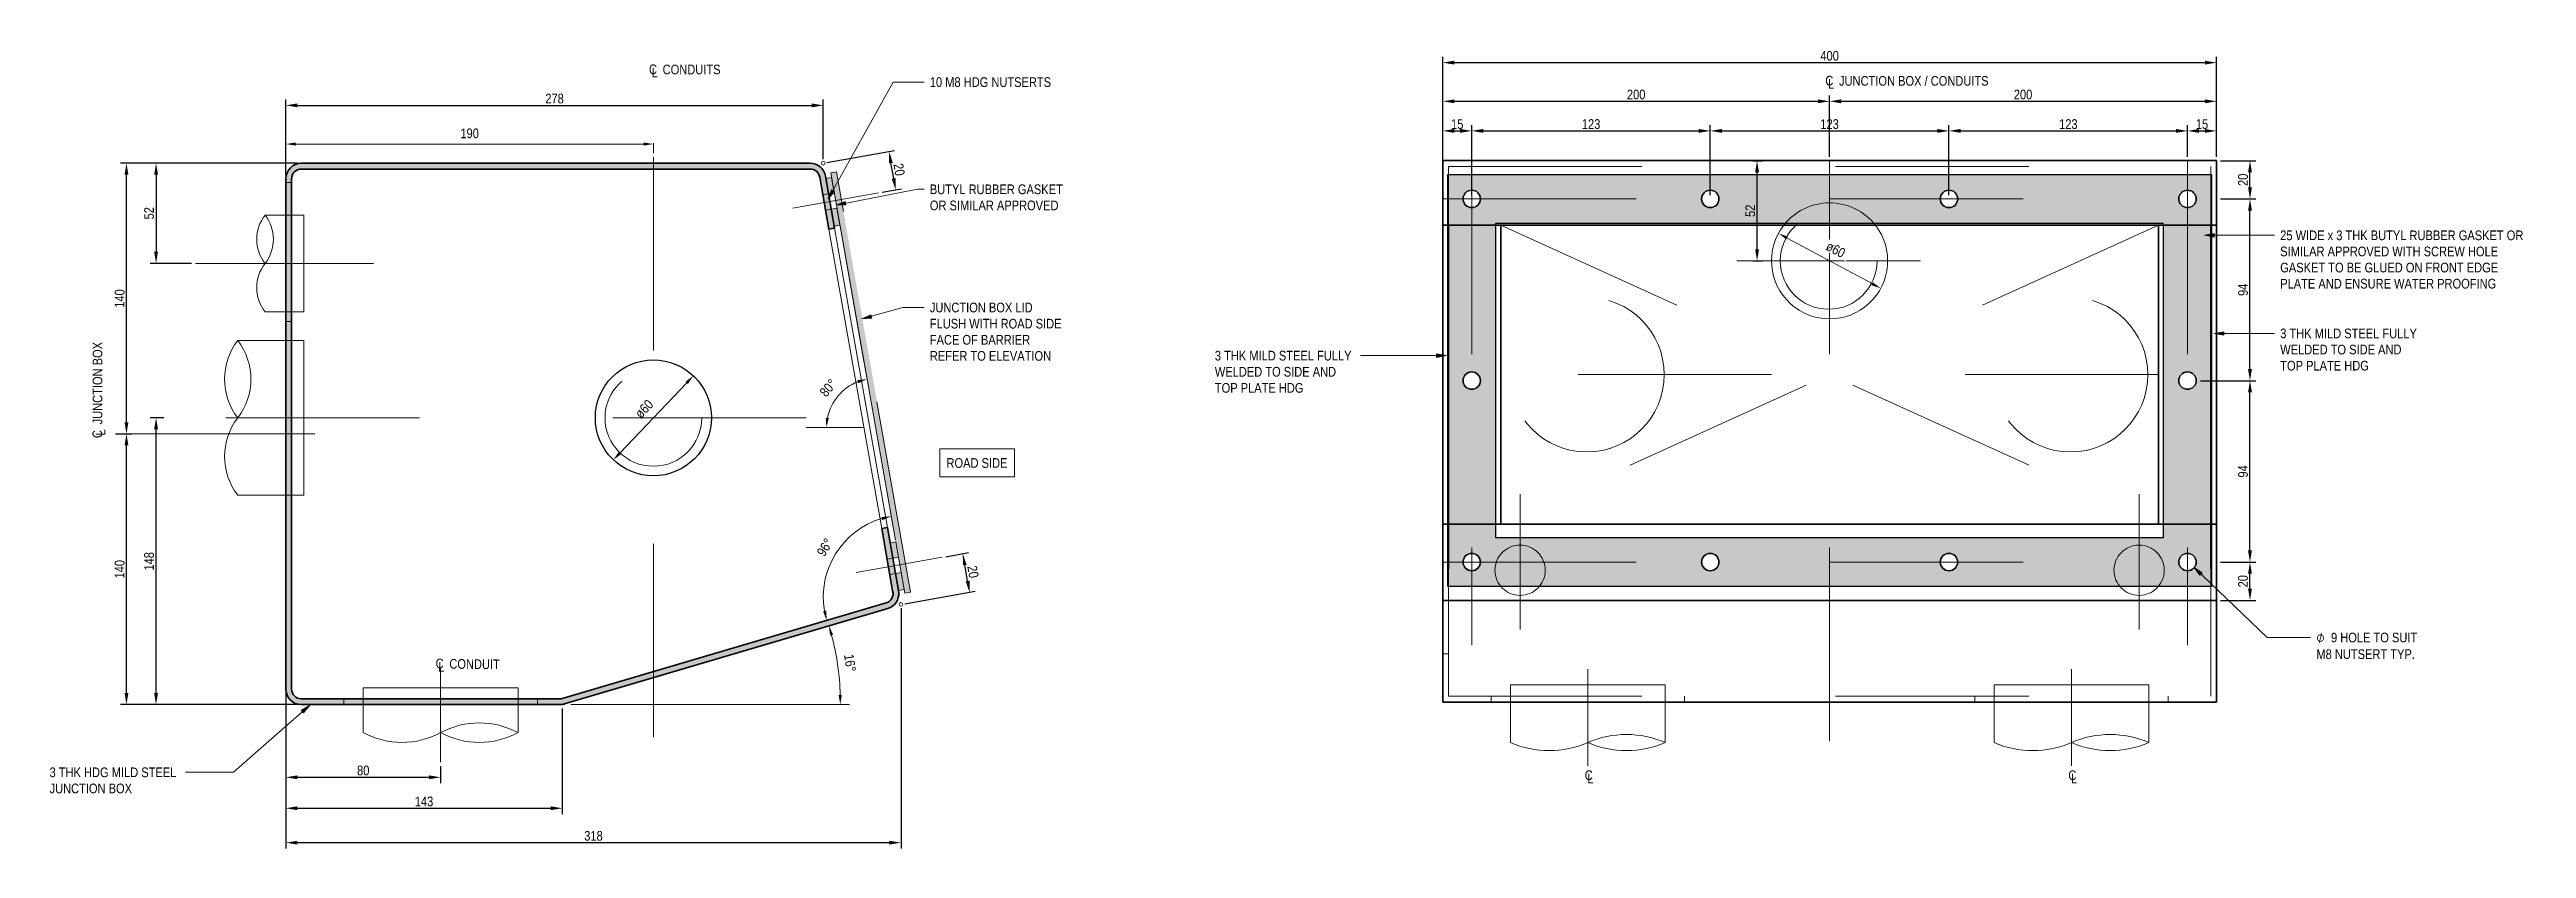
# Model space of a CAD drawing. Header units: metres. Extents: x 0.23 to 3.15, y 1.21 to 2.67.
# Drawn here: x 1.872 to 3.153, y 1.959 to 2.372 of the extents above; entities that cross this region are included whole.
import ezdxf

# ---------------------------------------------------------------- set-up
doc = ezdxf.new("R2010")
doc.units = ezdxf.units.M
doc.linetypes.add('JacobsCenter', pattern=[0.015, 0.009, -0.0015, 0.003, -0.0015])
doc.linetypes.add('JacobsDash', pattern=[0.0045, 0.003, -0.0015])
doc.layers.get('Defpoints').update_dxf_attribs({"color": 41})
for name, color, linetype, lineweight in [('A-ANNO-DIMS', 7, 'Continuous', 9), ('A-ANNO-NOTE', 7, 'Continuous', 9), ('A-DETL', 7, 'Continuous', 13), ('A-DETL-GENF', 7, 'Continuous', 9), ('G-ANNO-TEXT', 7, 'Continuous', 9)]:
    doc.layers.add(name, color=color, linetype=linetype, lineweight=lineweight)
doc.styles.add('Arial Narrow_1', font='ARIALN.TTF', dxfattribs={"height": 0.005})
doc.styles.add('Arial Narrow_2', font='ARIALN.TTF', dxfattribs={"height": 0.0025})
doc.styles.add('Segoe UI Symbol', font='seguisym.ttf', dxfattribs={"height": 0.005})
doc.dimstyles.new('____ddd____', dxfattribs={"dimscale": 0.3048, "dimtxt": 0.005117, "dimasz": 0.019685, "dimexe": 0.009843, "dimexo": 0.006562, "dimgap": 0.003281, "dimtad": 1, "dimdec": 0, "dimlfac": 1000, "dimzin": 0, "dimdsep": 46, "dimtxsty": 'Arial Narrow_1', "dimsah": 1, "dimcen": 0.09, "dimaunit": 1, "dimadec": 4, "dimazin": 0, "dimtfac": 1, "dimtdec": 4, "dimtix": 1, "dimtmove": 0, "dimatfit": 3, "dimfxl": 1, "dimtvp": 1, "dimtolj": 1, "dimtzin": 0, "dimarcsym": 2})
doc.dimstyles.new('Dimension_Angle_T___º__', dxfattribs={"dimscale": 0.3048, "dimtxt": 0.005117, "dimasz": 0.016404, "dimexe": 0.015748, "dimexo": 0.010499, "dimgap": 0.013123, "dimtad": 1, "dimdec": 3, "dimlfac": 1000, "dimrnd": 0.001, "dimzin": 0, "dimdsep": 46, "dimtxsty": 'Arial Narrow_1', "dimsah": 1, "dimcen": 0.09, "dimadec": 0, "dimazin": 0, "dimtfac": 1, "dimtdec": 4, "dimtix": 1, "dimtmove": 0, "dimatfit": 3, "dimfxl": 1, "dimtvp": 1, "dimtolj": 1, "dimtzin": 0, "dimlwd": 18, "dimlwe": 18, "dimarcsym": 2})
doc.dimstyles.new('Dimension_Angle_T___º___1', dxfattribs={"dimscale": 0.3048, "dimtxt": 0.005117, "dimasz": 0.016404, "dimexe": 0.015748, "dimexo": 0.010499, "dimgap": 0.013123, "dimtad": 1, "dimdec": 3, "dimlfac": 1000, "dimrnd": 0.001, "dimzin": 0, "dimdsep": 46, "dimtxsty": 'Arial Narrow_1', "dimsah": 1, "dimcen": 0.09, "dimadec": 0, "dimazin": 0, "dimtfac": 1, "dimtdec": 4, "dimtix": 1, "dimtmove": 0, "dimatfit": 3, "dimfxl": 1, "dimtvp": 1, "dimtolj": 1, "dimtzin": 0, "dimlwd": 18, "dimlwe": 18, "dimarcsym": 2})
doc.dimstyles.new('Dimension_Angle_T___º___2', dxfattribs={"dimscale": 0.3048, "dimtxt": 0.005117, "dimasz": 0.016404, "dimexe": 0.015748, "dimexo": 0.010499, "dimgap": 0.013123, "dimtad": 1, "dimdec": 3, "dimlfac": 1000, "dimrnd": 0.001, "dimzin": 0, "dimdsep": 46, "dimtxsty": 'Arial Narrow_1', "dimsah": 1, "dimcen": 0.09, "dimadec": 0, "dimazin": 0, "dimtfac": 1, "dimtdec": 4, "dimtix": 1, "dimtmove": 0, "dimatfit": 3, "dimfxl": 1, "dimtvp": 1, "dimtolj": 1, "dimtzin": 0, "dimlwd": 18, "dimlwe": 18, "dimarcsym": 2})
doc.dimstyles.new('Dimension_Diameter_O__mm_', dxfattribs={"dimscale": 0.3048, "dimtxt": 0.005117, "dimasz": 0.016404, "dimexe": 0.015748, "dimexo": 0, "dimgap": 0.013123, "dimtad": 1, "dimjust": 3, "dimdec": 0, "dimlfac": 1000, "dimzin": 0, "dimdsep": 46, "dimtxsty": 'Arial Narrow_1', "dimsah": 1, "dimcen": 0.09, "dimaunit": 1, "dimadec": 4, "dimazin": 0, "dimtfac": 1, "dimtdec": 4, "dimtix": 1, "dimtmove": 0, "dimatfit": 2, "dimfxl": 1, "dimtvp": 1, "dimtfill": 1, "dimtolj": 1, "dimtzin": 0, "dimlwd": 18, "dimlwe": 18, "dimarcsym": 2})
doc.dimstyles.new('Dimension_Diameter_T__mm_', dxfattribs={"dimscale": 0.3048, "dimtxt": 0.005117, "dimasz": 0.016404, "dimexe": 0.015748, "dimexo": 0, "dimgap": 0.013123, "dimtad": 1, "dimjust": 3, "dimdec": 0, "dimlfac": 1000, "dimzin": 0, "dimdsep": 46, "dimtxsty": 'Arial Narrow_1', "dimsah": 1, "dimcen": 0.09, "dimaunit": 1, "dimadec": 4, "dimazin": 0, "dimtfac": 1, "dimtdec": 4, "dimtix": 1, "dimtmove": 0, "dimatfit": 2, "dimfxl": 1, "dimtvp": 1, "dimtolj": 1, "dimtzin": 0, "dimlwd": 18, "dimlwe": 18, "dimarcsym": 2})
doc.dimstyles.new('Dimension_Standard_O__mm_', dxfattribs={"dimscale": 0.3048, "dimtxt": 0.005117, "dimasz": 0.016404, "dimexe": 0.015748, "dimexo": 0.009843, "dimgap": 0.009843, "dimtad": 1, "dimdec": 0, "dimlfac": 1000, "dimzin": 0, "dimdsep": 46, "dimtxsty": 'Arial Narrow_1', "dimsah": 1, "dimcen": 0.09, "dimaunit": 1, "dimadec": 4, "dimazin": 0, "dimtfac": 1, "dimtdec": 4, "dimtix": 1, "dimtmove": 0, "dimatfit": 3, "dimfxl": 1, "dimtvp": 1, "dimtfill": 1, "dimtolj": 1, "dimtzin": 0, "dimlwd": 18, "dimlwe": 18, "dimarcsym": 2})

msp = doc.modelspace()

# ---------------------------------------------------------------- blocks, each defined once
blk = doc.blocks.new('DIMBLOCK17-DRG-2873258 - SECTION 1')
at = {"layer": 'A-ANNO-DIMS', "color": 0, "lineweight": -2, "transparency": 16777216}
for p, q in [((1.9064, 2.1737), (1.915, 2.1737)), ((1.912, 2.0397), (1.912, 2.1677)), ((1.9968, 2.0337), (1.909, 2.0337))]:
    blk.add_line(p, q, dxfattribs=at)
at = {"layer": 'A-ANNO-DIMS', "color": 0, "transparency": 16777216}
for points in [[(1.911, 2.1677), (1.913, 2.1677), (1.912, 2.1737)], [(1.911, 2.0397), (1.913, 2.0397), (1.912, 2.0337)]]:
    blk.add_solid(points, dxfattribs=at)
at = {"layer": 'Defpoints', "color": 0, "transparency": 16777216}
for p in [(1.9044, 2.1737), (1.912, 2.1737), (1.9988, 2.0337)]:
    blk.add_point(p, dxfattribs=at)
at = {"layer": 'A-ANNO-DIMS', "color": 0, "transparency": 16777216, "insert": (1.9085, 2.1037), "char_height": 0.005, "width": 0.011404, "attachment_point": 5, "rotation": 90, "style": 'Arial Narrow_1'}
blk.add_mtext('\\A1;140', dxfattribs=at)
blk = doc.blocks.new('DIMBLOCK18-DRG-2873258 - SECTION 1')
at = {"layer": 'A-ANNO-DIMS', "color": 0, "lineweight": -2, "transparency": 16777216}
for p, q in [((2.0004, 2.3137), (1.909, 2.3137)), ((1.912, 2.1797), (1.912, 2.3077)), ((1.9064, 2.1737), (1.915, 2.1737))]:
    blk.add_line(p, q, dxfattribs=at)
at = {"layer": 'A-ANNO-DIMS', "color": 0, "transparency": 16777216}
for points in [[(1.911, 2.3077), (1.913, 2.3077), (1.912, 2.3137)], [(1.911, 2.1797), (1.913, 2.1797), (1.912, 2.1737)]]:
    blk.add_solid(points, dxfattribs=at)
at = {"layer": 'Defpoints', "color": 0, "transparency": 16777216}
for p in [(1.912, 2.3137), (2.0024, 2.3137), (1.9044, 2.1737)]:
    blk.add_point(p, dxfattribs=at)
at = {"layer": 'A-ANNO-DIMS', "color": 0, "transparency": 16777216, "insert": (1.9085, 2.2437), "char_height": 0.005, "width": 0.011404, "attachment_point": 5, "rotation": 90, "style": 'Arial Narrow_1'}
blk.add_mtext('\\A1;140', dxfattribs=at)
blk = doc.blocks.new('DIMBLOCK19-DRG-2873258 - SECTION 1')
at = {"layer": 'A-ANNO-DIMS', "color": 0, "lineweight": -2, "transparency": 16777216}
for p, q in [((1.9944, 2.0397), (1.9944, 1.9771)), ((2.1372, 2.0317), (2.1372, 1.9771)), ((2.0004, 1.9801), (2.1312, 1.9801))]:
    blk.add_line(p, q, dxfattribs=at)
at = {"layer": 'A-ANNO-DIMS', "color": 0, "transparency": 16777216}
for points in [[(2.0004, 1.9811), (2.0004, 1.9791), (1.9944, 1.9801)], [(2.1312, 1.9811), (2.1312, 1.9791), (2.1372, 1.9801)]]:
    blk.add_solid(points, dxfattribs=at)
at = {"layer": 'Defpoints', "color": 0, "transparency": 16777216}
for p in [(1.9944, 2.0417), (2.1372, 2.0337), (2.1372, 1.9801)]:
    blk.add_point(p, dxfattribs=at)
at = {"layer": 'A-ANNO-DIMS', "color": 0, "transparency": 16777216, "insert": (2.0658, 1.9836), "char_height": 0.005, "width": 0.011404, "attachment_point": 5, "style": 'Arial Narrow_1'}
blk.add_mtext('\\A1;143', dxfattribs=at)
blk = doc.blocks.new('CS_Annot_Centreline Symbol4 - CS_Annot_Centreline Symbol-6057300-DRG-2873258 - SECTION 1')
at = {"layer": 'A-ANNO-NOTE', "char_height": 0.0025, "attachment_point": 1, "style": 'Arial Narrow_2'}
for s, insert, width in [('C  ', (-0.00109, 0.00476), 0.0044093), ('L', (-0.00041, 0.00392), 0.0019241)]:
    blk.add_mtext(s, dxfattribs=dict(at, insert=insert, width=width))
blk = doc.blocks.new('DIMBLOCK20-DRG-2873258 - SECTION 1')
at = {"layer": 'A-ANNO-DIMS', "color": 0, "lineweight": -2, "transparency": 16777216}
for p, q in [((1.9314, 2.182), (1.9243, 2.182)), ((1.9273, 2.0397), (1.9273, 2.176)), ((2.0004, 2.0337), (1.9243, 2.0337))]:
    blk.add_line(p, q, dxfattribs=at)
at = {"layer": 'A-ANNO-DIMS', "color": 0, "transparency": 16777216}
for points in [[(1.9263, 2.176), (1.9283, 2.176), (1.9273, 2.182)], [(1.9263, 2.0397), (1.9283, 2.0397), (1.9273, 2.0337)]]:
    blk.add_solid(points, dxfattribs=at)
at = {"layer": 'Defpoints', "color": 0, "transparency": 16777216}
for p in [(1.9273, 2.182), (1.9334, 2.182), (2.0024, 2.0337)]:
    blk.add_point(p, dxfattribs=at)
at = {"layer": 'A-ANNO-DIMS', "color": 0, "transparency": 16777216, "insert": (1.9237, 2.1078), "char_height": 0.005, "width": 0.011404, "attachment_point": 5, "rotation": 90, "style": 'Arial Narrow_1'}
blk.add_mtext('\\A1;148', dxfattribs=at)
blk = doc.blocks.new('DIMBLOCK21-DRG-2873258 - SECTION 1')
at = {"layer": 'A-ANNO-DIMS', "color": 0, "lineweight": -2, "transparency": 16777216}
for p, q in [((2.0004, 2.3137), (1.9243, 2.3137)), ((1.9273, 2.3077), (1.9273, 2.2679)), ((1.9457, 2.2619), (1.9243, 2.2619))]:
    blk.add_line(p, q, dxfattribs=at)
at = {"layer": 'A-ANNO-DIMS', "color": 0, "transparency": 16777216}
for points in [[(1.9263, 2.3077), (1.9283, 2.3077), (1.9273, 2.3137)], [(1.9263, 2.2679), (1.9283, 2.2679), (1.9273, 2.2619)]]:
    blk.add_solid(points, dxfattribs=at)
at = {"layer": 'Defpoints', "color": 0, "transparency": 16777216}
for p in [(2.0024, 2.3137), (1.9273, 2.2619), (1.9477, 2.2619)]:
    blk.add_point(p, dxfattribs=at)
at = {"layer": 'A-ANNO-DIMS', "color": 0, "transparency": 16777216, "insert": (1.9237, 2.2878), "char_height": 0.005, "width": 0.007603, "attachment_point": 5, "rotation": 90, "style": 'Arial Narrow_1'}
blk.add_mtext('\\A1;52', dxfattribs=at)
blk = doc.blocks.new('DIMBLOCK22-DRG-2873258 - SECTION 1')
at = {"layer": 'A-ANNO-DIMS', "color": 0, "lineweight": 18, "transparency": 16777216}
for p, q in [((2.2813, 2.0763), (2.2705, 2.0731)), ((2.1417, 2.0337), (2.2858, 2.0337))]:
    blk.add_line(p, q, dxfattribs=at)
blk.add_arc((2.1372, 2.0337), 0.1439, 1.9915, 14.4699, dxfattribs=at)
at = {"layer": 'A-ANNO-DIMS', "color": 0, "transparency": 16777216}
for points in [[(2.2757, 2.0694), (2.2773, 2.0699), (2.2751, 2.0745)], [(2.2818, 2.0387), (2.2801, 2.0387), (2.281, 2.0337)]]:
    blk.add_solid(points, dxfattribs=at)
at = {"layer": 'Defpoints', "color": 0, "transparency": 16777216}
for p in [(2.2843, 2.0772), (2.2804, 2.0475), (2.1372, 2.0337), (2.1385, 2.0337)]:
    blk.add_point(p, dxfattribs=at)
at = {"layer": 'A-ANNO-DIMS', "color": 0, "lineweight": 18, "transparency": 16777216, "insert": (2.286, 2.0552), "char_height": 0.005, "width": 0.010917, "attachment_point": 5, "rotation": 278.2307, "style": 'Arial Narrow_1'}
blk.add_mtext('\\A1;16°', dxfattribs=at)
blk = doc.blocks.new('DIMBLOCK23-DRG-2873258 - SECTION 1')
at = {"layer": 'A-ANNO-DIMS', "color": 0, "lineweight": 18, "transparency": 16777216}
for p, q in [((2.3062, 2.1374), (2.3082, 2.1264)), ((2.2679, 2.0754), (2.2786, 2.0786))]:
    blk.add_line(p, q, dxfattribs=at)
blk.add_arc((2.3147, 2.0893), 0.0425, 106.7514, 189.7041, dxfattribs=at)
at = {"layer": 'A-ANNO-DIMS', "color": 0, "transparency": 16777216}
for points in [[(2.3023, 2.1307), (2.3027, 2.1291), (2.3074, 2.1311)], [(2.2737, 2.0823), (2.2721, 2.0819), (2.274, 2.0772)]]:
    blk.add_solid(points, dxfattribs=at)
at = {"layer": 'Defpoints', "color": 0, "transparency": 16777216}
for p in [(2.3057, 2.1405), (2.2862, 2.1207), (2.3147, 2.0893), (2.2648, 2.0745)]:
    blk.add_point(p, dxfattribs=at)
at = {"layer": 'A-ANNO-DIMS', "color": 0, "lineweight": 18, "transparency": 16777216, "insert": (2.2731, 2.1151), "char_height": 0.005, "width": 0.010917, "attachment_point": 5, "rotation": 58.2278, "style": 'Arial Narrow_1'}
blk.add_mtext('\\A1;96°', dxfattribs=at)
blk = doc.blocks.new('DIMBLOCK24-DRG-2873258 - SECTION 1')
at = {"layer": 'A-ANNO-DIMS', "color": 0, "lineweight": 18, "transparency": 16777216}
for p, q in [((2.2937, 2.2083), (2.2957, 2.1973)), ((2.2674, 2.177), (2.2786, 2.177))]:
    blk.add_line(p, q, dxfattribs=at)
blk.add_arc((2.2993, 2.177), 0.0254, 111.2777, 168.7223, dxfattribs=at)
at = {"layer": 'A-ANNO-DIMS', "color": 0, "transparency": 16777216}
for points in [[(2.2898, 2.2015), (2.2903, 2.1999), (2.2948, 2.202)], [(2.2751, 2.1819), (2.2735, 2.182), (2.2738, 2.177)]]:
    blk.add_solid(points, dxfattribs=at)
at = {"layer": 'Defpoints', "color": 0, "transparency": 16777216}
for p in [(2.2932, 2.2115), (2.2841, 2.1974), (2.2642, 2.177), (2.2993, 2.177)]:
    blk.add_point(p, dxfattribs=at)
at = {"layer": 'A-ANNO-DIMS', "color": 0, "lineweight": 18, "transparency": 16777216, "insert": (2.2748, 2.1975), "char_height": 0.005, "width": 0.010917, "attachment_point": 5, "rotation": 50, "style": 'Arial Narrow_1'}
blk.add_mtext('\\A1;80°', dxfattribs=at)
blk = doc.blocks.new('DIMBLOCK25-DRG-2873258 - SECTION 1')
at = {"layer": 'A-ANNO-DIMS', "color": 0, "lineweight": -2, "transparency": 16777216}
for p, q in [((1.9944, 2.0397), (1.9944, 1.9931)), ((2.0744, 2.0019), (2.0744, 1.9931)), ((2.0004, 1.9961), (2.0684, 1.9961))]:
    blk.add_line(p, q, dxfattribs=at)
at = {"layer": 'A-ANNO-DIMS', "color": 0, "transparency": 16777216}
for points in [[(2.0004, 1.9971), (2.0004, 1.9951), (1.9944, 1.9961)], [(2.0684, 1.9971), (2.0684, 1.9951), (2.0744, 1.9961)]]:
    blk.add_solid(points, dxfattribs=at)
at = {"layer": 'Defpoints', "color": 0, "transparency": 16777216}
for p in [(1.9944, 2.0417), (2.0744, 2.0039), (2.0744, 1.9961)]:
    blk.add_point(p, dxfattribs=at)
at = {"layer": 'A-ANNO-DIMS', "color": 0, "transparency": 16777216, "insert": (2.0344, 1.9996), "char_height": 0.005, "width": 0.007603, "attachment_point": 5, "style": 'Arial Narrow_1'}
blk.add_mtext('\\A1;80', dxfattribs=at)
blk = doc.blocks.new('DIMBLOCK26-DRG-2873258 - SECTION 1')
at = {"layer": 'A-ANNO-DIMS', "color": 0, "lineweight": -2, "transparency": 16777216}
for p, q in [((2.3124, 2.0835), (2.3124, 1.9593)), ((1.9944, 2.0397), (1.9944, 1.9593)), ((2.0004, 1.9623), (2.3064, 1.9623))]:
    blk.add_line(p, q, dxfattribs=at)
at = {"layer": 'A-ANNO-DIMS', "color": 0, "transparency": 16777216}
for points in [[(2.0004, 1.9633), (2.0004, 1.9613), (1.9944, 1.9623)], [(2.3064, 1.9633), (2.3064, 1.9613), (2.3124, 1.9623)]]:
    blk.add_solid(points, dxfattribs=at)
at = {"layer": 'Defpoints', "color": 0, "transparency": 16777216}
for p in [(2.3124, 2.0855), (1.9944, 2.0417), (2.3124, 1.9623)]:
    blk.add_point(p, dxfattribs=at)
at = {"layer": 'A-ANNO-DIMS', "color": 0, "transparency": 16777216, "insert": (2.1534, 1.9658), "char_height": 0.005, "width": 0.011404, "attachment_point": 5, "style": 'Arial Narrow_1'}
blk.add_mtext('\\A1;318', dxfattribs=at)
blk = doc.blocks.new('DIMBLOCK27-DRG-2873258 - SECTION 1')
at = {"layer": 'A-ANNO-DIMS', "color": 0, "lineweight": -2, "transparency": 16777216}
for p, q in [((2.3355, 2.1102), (2.3473, 2.1123)), ((2.3468, 2.0977), (2.3453, 2.1059)), ((2.3143, 2.0858), (2.3508, 2.0923))]:
    blk.add_line(p, q, dxfattribs=at)
at = {"layer": 'A-ANNO-DIMS', "color": 0, "transparency": 16777216}
for points in [[(2.3463, 2.106), (2.3444, 2.1057), (2.3443, 2.1118)], [(2.3478, 2.0978), (2.3458, 2.0975), (2.3478, 2.0917)]]:
    blk.add_solid(points, dxfattribs=at)
at = {"layer": 'Defpoints', "color": 0, "transparency": 16777216}
for p in [(2.3336, 2.1099), (2.3443, 2.1118), (2.3124, 2.0855)]:
    blk.add_point(p, dxfattribs=at)
at = {"layer": 'A-ANNO-DIMS', "color": 0, "transparency": 16777216, "insert": (2.3496, 2.1024), "char_height": 0.005, "width": 0.007603, "attachment_point": 5, "rotation": 280, "style": 'Arial Narrow_1'}
blk.add_mtext('\\A1;20', dxfattribs=at)
blk = doc.blocks.new('DIMBLOCK28-DRG-2873258 - SECTION 1')
at = {"layer": 'A-ANNO-DIMS', "color": 0, "lineweight": -2, "transparency": 16777216}
for p, q in [((1.9944, 2.3077), (1.9944, 2.3466)), ((2.0004, 2.3436), (2.2662, 2.3436)), ((2.2722, 2.3157), (2.2722, 2.3466))]:
    blk.add_line(p, q, dxfattribs=at)
at = {"layer": 'A-ANNO-DIMS', "color": 0, "transparency": 16777216}
for points in [[(2.0004, 2.3446), (2.0004, 2.3426), (1.9944, 2.3436)], [(2.2662, 2.3446), (2.2662, 2.3426), (2.2722, 2.3436)]]:
    blk.add_solid(points, dxfattribs=at)
at = {"layer": 'Defpoints', "color": 0, "transparency": 16777216}
for p in [(2.2722, 2.3436), (1.9944, 2.3057), (2.2722, 2.3137)]:
    blk.add_point(p, dxfattribs=at)
at = {"layer": 'A-ANNO-DIMS', "color": 0, "transparency": 16777216, "insert": (2.1333, 2.3471), "char_height": 0.005, "width": 0.011404, "attachment_point": 5, "style": 'Arial Narrow_1'}
blk.add_mtext('\\A1;278', dxfattribs=at)
blk = doc.blocks.new('DIMBLOCK29-DRG-2873258 - SECTION 1')
at = {"layer": 'A-ANNO-DIMS', "color": 0, "lineweight": -2, "transparency": 16777216}
for p, q in [((2.2741, 2.314), (2.3091, 2.3202)), ((2.3086, 2.3058), (2.3072, 2.3138)), ((2.3027, 2.2987), (2.3126, 2.3004))]:
    blk.add_line(p, q, dxfattribs=at)
at = {"layer": 'A-ANNO-DIMS', "color": 0, "transparency": 16777216}
for points in [[(2.3082, 2.3139), (2.3062, 2.3136), (2.3062, 2.3197)], [(2.3096, 2.306), (2.3076, 2.3056), (2.3096, 2.2999)]]:
    blk.add_solid(points, dxfattribs=at)
at = {"layer": 'Defpoints', "color": 0, "transparency": 16777216}
for p in [(2.3062, 2.3197), (2.2722, 2.3137), (2.3007, 2.2983)]:
    blk.add_point(p, dxfattribs=at)
at = {"layer": 'A-ANNO-DIMS', "color": 0, "transparency": 16777216, "insert": (2.3114, 2.3104), "char_height": 0.005, "width": 0.007603, "attachment_point": 5, "rotation": 280, "style": 'Arial Narrow_1'}
blk.add_mtext('\\A1;20', dxfattribs=at)
blk = doc.blocks.new('DIMBLOCK30-DRG-2873258 - SECTION 1')
at = {"layer": 'A-ANNO-DIMS', "color": 0, "lineweight": 18, "transparency": 16777216}
blk.add_line((2.1672, 2.1639), (2.2016, 2.2001), dxfattribs=at)
at = {"layer": 'A-ANNO-DIMS', "color": 0, "transparency": 16777216}
for points in [[(2.201, 2.2007), (2.2022, 2.1995), (2.205, 2.2037)], [(2.1665, 2.1644), (2.1678, 2.1633), (2.1637, 2.1602)]]:
    blk.add_solid(points, dxfattribs=at)
at = {"layer": 'Defpoints', "color": 0, "transparency": 16777216}
for p in [(2.205, 2.2037), (2.1637, 2.1602)]:
    blk.add_point(p, dxfattribs=at)
at = {"layer": 'A-ANNO-DIMS', "color": 0, "lineweight": 18, "transparency": 16777216, "insert": (2.1796, 2.1866), "char_height": 0.005, "width": 0.013743, "attachment_point": 5, "rotation": 46.4557, "style": 'Arial Narrow_1'}
blk.add_mtext('\\A1;ø60', dxfattribs=at)
blk = doc.blocks.new('DIMBLOCK31-DRG-2873258 - SECTION 1')
at = {"layer": 'A-ANNO-DIMS', "color": 0, "lineweight": 18, "transparency": 16777216}
for p, q in [((1.9944, 2.3087), (1.9944, 2.3284)), ((1.9994, 2.3236), (2.1794, 2.3236)), ((2.1844, 2.3241), (2.1844, 2.3188))]:
    blk.add_line(p, q, dxfattribs=at)
at = {"layer": 'A-ANNO-DIMS', "color": 0, "transparency": 16777216}
for points in [[(1.9994, 2.3244), (1.9994, 2.3228), (1.9944, 2.3236)], [(2.1794, 2.3244), (2.1794, 2.3228), (2.1844, 2.3236)]]:
    blk.add_solid(points, dxfattribs=at)
at = {"layer": 'Defpoints', "color": 0, "transparency": 16777216}
for p in [(2.1844, 2.3271), (2.1844, 2.3236), (1.9944, 2.3057)]:
    blk.add_point(p, dxfattribs=at)
at = {"layer": 'A-ANNO-DIMS', "color": 0, "lineweight": 18, "transparency": 16777216, "insert": (2.0894, 2.3291), "char_height": 0.005, "width": 0.011404, "attachment_point": 5, "style": 'Arial Narrow_1', "bg_fill": 3, "box_fill_scale": 1.1, "bg_fill_color": 256, "bg_fill_true_color": 13158600, "bg_fill_transparency": 0}
blk.add_mtext('\\A1;190', dxfattribs=at)
blk = doc.blocks.new('DIMBLOCK32-DRG-2873258 - SECTION 2')
at = {"layer": 'A-ANNO-DIMS', "color": 0, "lineweight": -2, "transparency": 16777216}
for p, q in [((2.5924, 2.317), (2.5924, 2.3687)), ((2.5984, 2.3657), (2.9864, 2.3657)), ((2.9924, 2.317), (2.9924, 2.3687))]:
    blk.add_line(p, q, dxfattribs=at)
at = {"layer": 'A-ANNO-DIMS', "color": 0, "transparency": 16777216}
for points in [[(2.5984, 2.3667), (2.5984, 2.3647), (2.5924, 2.3657)], [(2.9864, 2.3667), (2.9864, 2.3647), (2.9924, 2.3657)]]:
    blk.add_solid(points, dxfattribs=at)
at = {"layer": 'Defpoints', "color": 0, "transparency": 16777216}
for p in [(2.9924, 2.3657), (2.5924, 2.315), (2.9924, 2.315)]:
    blk.add_point(p, dxfattribs=at)
at = {"layer": 'A-ANNO-DIMS', "color": 0, "transparency": 16777216, "insert": (2.7924, 2.3692), "char_height": 0.005, "width": 0.011404, "attachment_point": 5, "style": 'Arial Narrow_1'}
blk.add_mtext('\\A1;400', dxfattribs=at)
blk = doc.blocks.new('DIMBLOCK33-DRG-2873258 - SECTION 2')
at = {"layer": 'A-ANNO-DIMS', "color": 0, "lineweight": -2, "transparency": 16777216}
for p, q in [((2.5924, 2.317), (2.5924, 2.3487)), ((2.5984, 2.3457), (2.7864, 2.3457)), ((2.7924, 2.317), (2.7924, 2.3487))]:
    blk.add_line(p, q, dxfattribs=at)
at = {"layer": 'A-ANNO-DIMS', "color": 0, "transparency": 16777216}
for points in [[(2.5984, 2.3467), (2.5984, 2.3447), (2.5924, 2.3457)], [(2.7864, 2.3467), (2.7864, 2.3447), (2.7924, 2.3457)]]:
    blk.add_solid(points, dxfattribs=at)
at = {"layer": 'Defpoints', "color": 0, "transparency": 16777216}
for p in [(2.7924, 2.3457), (2.5924, 2.315), (2.7924, 2.315)]:
    blk.add_point(p, dxfattribs=at)
at = {"layer": 'A-ANNO-DIMS', "color": 0, "transparency": 16777216, "insert": (2.6924, 2.3492), "char_height": 0.005, "width": 0.011404, "attachment_point": 5, "style": 'Arial Narrow_1'}
blk.add_mtext('\\A1;200', dxfattribs=at)
blk = doc.blocks.new('DIMBLOCK34-DRG-2873258 - SECTION 2')
at = {"layer": 'A-ANNO-DIMS', "color": 0, "lineweight": -2, "transparency": 16777216}
for p, q in [((2.7924, 2.317), (2.7924, 2.3487)), ((2.7984, 2.3457), (2.9864, 2.3457)), ((2.9924, 2.317), (2.9924, 2.3487))]:
    blk.add_line(p, q, dxfattribs=at)
at = {"layer": 'A-ANNO-DIMS', "color": 0, "transparency": 16777216}
for points in [[(2.7984, 2.3467), (2.7984, 2.3447), (2.7924, 2.3457)], [(2.9864, 2.3467), (2.9864, 2.3447), (2.9924, 2.3457)]]:
    blk.add_solid(points, dxfattribs=at)
at = {"layer": 'Defpoints', "color": 0, "transparency": 16777216}
for p in [(2.9924, 2.3457), (2.7924, 2.315), (2.9924, 2.315)]:
    blk.add_point(p, dxfattribs=at)
at = {"layer": 'A-ANNO-DIMS', "color": 0, "transparency": 16777216, "insert": (2.8924, 2.3492), "char_height": 0.005, "width": 0.011404, "attachment_point": 5, "style": 'Arial Narrow_1'}
blk.add_mtext('\\A1;200', dxfattribs=at)
blk = doc.blocks.new('DIMBLOCK35-DRG-2873258 - SECTION 2')
at = {"layer": 'A-ANNO-DIMS', "color": 0, "lineweight": -2, "transparency": 16777216}
for p, q in [((2.5924, 2.2972), (2.5924, 2.3334)), ((2.5984, 2.3304), (2.6014, 2.3304)), ((2.6074, 2.2972), (2.6074, 2.3334))]:
    blk.add_line(p, q, dxfattribs=at)
at = {"layer": 'A-ANNO-DIMS', "color": 0, "transparency": 16777216}
for points in [[(2.5984, 2.3314), (2.5984, 2.3294), (2.5924, 2.3304)], [(2.6014, 2.3314), (2.6014, 2.3294), (2.6074, 2.3304)]]:
    blk.add_solid(points, dxfattribs=at)
at = {"layer": 'Defpoints', "color": 0, "transparency": 16777216}
for p in [(2.6074, 2.3304), (2.5924, 2.2952), (2.6074, 2.2952)]:
    blk.add_point(p, dxfattribs=at)
at = {"layer": 'A-ANNO-DIMS', "color": 0, "transparency": 16777216, "insert": (2.5999, 2.3339), "char_height": 0.005, "width": 0.007603, "attachment_point": 5, "style": 'Arial Narrow_1'}
blk.add_mtext('\\A1;15', dxfattribs=at)
blk = doc.blocks.new('DIMBLOCK36-DRG-2873258 - SECTION 2')
at = {"layer": 'A-ANNO-DIMS', "color": 0, "lineweight": -2, "transparency": 16777216}
for p, q in [((2.6074, 2.2972), (2.6074, 2.3334)), ((2.6134, 2.3304), (2.7247, 2.3304)), ((2.7307, 2.2972), (2.7307, 2.3334))]:
    blk.add_line(p, q, dxfattribs=at)
at = {"layer": 'A-ANNO-DIMS', "color": 0, "transparency": 16777216}
for points in [[(2.6134, 2.3314), (2.6134, 2.3294), (2.6074, 2.3304)], [(2.7247, 2.3314), (2.7247, 2.3294), (2.7307, 2.3304)]]:
    blk.add_solid(points, dxfattribs=at)
at = {"layer": 'Defpoints', "color": 0, "transparency": 16777216}
for p in [(2.7307, 2.3304), (2.6074, 2.2952), (2.7307, 2.2952)]:
    blk.add_point(p, dxfattribs=at)
at = {"layer": 'A-ANNO-DIMS', "color": 0, "transparency": 16777216, "insert": (2.6691, 2.3339), "char_height": 0.005, "width": 0.011404, "attachment_point": 5, "style": 'Arial Narrow_1'}
blk.add_mtext('\\A1;123', dxfattribs=at)
blk = doc.blocks.new('DIMBLOCK37-DRG-2873258 - SECTION 2')
at = {"layer": 'A-ANNO-DIMS', "color": 0, "lineweight": -2, "transparency": 16777216}
for p, q in [((2.7307, 2.2972), (2.7307, 2.3334)), ((2.7367, 2.3304), (2.8481, 2.3304)), ((2.8541, 2.2972), (2.8541, 2.3334))]:
    blk.add_line(p, q, dxfattribs=at)
at = {"layer": 'A-ANNO-DIMS', "color": 0, "transparency": 16777216}
for points in [[(2.7367, 2.3314), (2.7367, 2.3294), (2.7307, 2.3304)], [(2.8481, 2.3314), (2.8481, 2.3294), (2.8541, 2.3304)]]:
    blk.add_solid(points, dxfattribs=at)
at = {"layer": 'Defpoints', "color": 0, "transparency": 16777216}
for p in [(2.8541, 2.3304), (2.7307, 2.2952), (2.8541, 2.2952)]:
    blk.add_point(p, dxfattribs=at)
at = {"layer": 'A-ANNO-DIMS', "color": 0, "transparency": 16777216, "insert": (2.7924, 2.3339), "char_height": 0.005, "width": 0.011404, "attachment_point": 5, "style": 'Arial Narrow_1'}
blk.add_mtext('\\A1;123', dxfattribs=at)
blk = doc.blocks.new('DIMBLOCK38-DRG-2873258 - SECTION 2')
at = {"layer": 'A-ANNO-DIMS', "color": 0, "lineweight": -2, "transparency": 16777216}
for p, q in [((2.8541, 2.2972), (2.8541, 2.3334)), ((2.8601, 2.3304), (2.9714, 2.3304)), ((2.9774, 2.317), (2.9774, 2.3334))]:
    blk.add_line(p, q, dxfattribs=at)
at = {"layer": 'A-ANNO-DIMS', "color": 0, "transparency": 16777216}
for points in [[(2.8601, 2.3314), (2.8601, 2.3294), (2.8541, 2.3304)], [(2.9714, 2.3314), (2.9714, 2.3294), (2.9774, 2.3304)]]:
    blk.add_solid(points, dxfattribs=at)
at = {"layer": 'Defpoints', "color": 0, "transparency": 16777216}
for p in [(2.9774, 2.3304), (2.9774, 2.315), (2.8541, 2.2952)]:
    blk.add_point(p, dxfattribs=at)
at = {"layer": 'A-ANNO-DIMS', "color": 0, "transparency": 16777216, "insert": (2.9158, 2.3339), "char_height": 0.005, "width": 0.011404, "attachment_point": 5, "style": 'Arial Narrow_1'}
blk.add_mtext('\\A1;123', dxfattribs=at)
blk = doc.blocks.new('DIMBLOCK39-DRG-2873258 - SECTION 2')
at = {"layer": 'A-ANNO-DIMS', "color": 0, "lineweight": -2, "transparency": 16777216}
for p, q in [((2.9774, 2.317), (2.9774, 2.3334)), ((2.9834, 2.3304), (2.9864, 2.3304)), ((2.9924, 2.317), (2.9924, 2.3334))]:
    blk.add_line(p, q, dxfattribs=at)
at = {"layer": 'A-ANNO-DIMS', "color": 0, "transparency": 16777216}
for points in [[(2.9834, 2.3314), (2.9834, 2.3294), (2.9774, 2.3304)], [(2.9864, 2.3314), (2.9864, 2.3294), (2.9924, 2.3304)]]:
    blk.add_solid(points, dxfattribs=at)
at = {"layer": 'Defpoints', "color": 0, "transparency": 16777216}
for p in [(2.9924, 2.3304), (2.9774, 2.315), (2.9924, 2.315)]:
    blk.add_point(p, dxfattribs=at)
at = {"layer": 'A-ANNO-DIMS', "color": 0, "transparency": 16777216, "insert": (2.9849, 2.3339), "char_height": 0.005, "width": 0.007603, "attachment_point": 5, "style": 'Arial Narrow_1'}
blk.add_mtext('\\A1;15', dxfattribs=at)
blk = doc.blocks.new('CS_Annot_Centreline Symbol4 - CS_Annot_Centreline Symbol-6057300-DRG-2873258 - SECTION 2')
at = {"layer": 'A-ANNO-NOTE', "char_height": 0.0025, "attachment_point": 1, "style": 'Arial Narrow_2'}
for s, insert, width in [('C  ', (-0.00109, 0.00476), 0.0044093), ('L', (-0.00041, 0.00392), 0.0019241)]:
    blk.add_mtext(s, dxfattribs=dict(at, insert=insert, width=width))
blk = doc.blocks.new('DIMBLOCK40-DRG-2873258 - SECTION 2')
at = {"layer": 'A-ANNO-DIMS', "color": 0, "lineweight": 18, "transparency": 16777216}
blk.add_line((2.7704, 2.275), (2.8144, 2.2514), dxfattribs=at)
at = {"layer": 'A-ANNO-DIMS', "color": 0, "transparency": 16777216}
for points in [[(2.7708, 2.2757), (2.77, 2.2743), (2.766, 2.2774)], [(2.8148, 2.2521), (2.814, 2.2506), (2.8188, 2.249)]]:
    blk.add_solid(points, dxfattribs=at)
at = {"layer": 'Defpoints', "color": 0, "transparency": 16777216}
for p in [(2.766, 2.2774), (2.8188, 2.249)]:
    blk.add_point(p, dxfattribs=at)
at = {"layer": 'A-ANNO-DIMS', "color": 0, "lineweight": 18, "transparency": 16777216, "insert": (2.7955, 2.269), "char_height": 0.005, "width": 0.013743, "attachment_point": 5, "rotation": 331.7967, "style": 'Arial Narrow_1', "bg_fill": 3, "box_fill_scale": 1.1, "bg_fill_color": 256, "bg_fill_true_color": 13158600, "bg_fill_transparency": 0}
blk.add_mtext('\\A1;ø60', dxfattribs=at)
blk = doc.blocks.new('DIMBLOCK41-DRG-2873258 - SECTION 2')
at = {"layer": 'A-ANNO-DIMS', "color": 0, "lineweight": -2, "transparency": 16777216}
for p, q in [((2.7527, 2.315), (2.7579, 2.315)), ((2.7549, 2.2692), (2.7549, 2.309)), ((2.7527, 2.2632), (2.7579, 2.2632))]:
    blk.add_line(p, q, dxfattribs=at)
at = {"layer": 'A-ANNO-DIMS', "color": 0, "transparency": 16777216}
for points in [[(2.7539, 2.309), (2.7559, 2.309), (2.7549, 2.315)], [(2.7539, 2.2692), (2.7559, 2.2692), (2.7549, 2.2632)]]:
    blk.add_solid(points, dxfattribs=at)
at = {"layer": 'Defpoints', "color": 0, "transparency": 16777216}
for p in [(2.7507, 2.315), (2.7549, 2.315), (2.7507, 2.2632)]:
    blk.add_point(p, dxfattribs=at)
at = {"layer": 'A-ANNO-DIMS', "color": 0, "transparency": 16777216, "insert": (2.7514, 2.2891), "char_height": 0.005, "width": 0.007603, "attachment_point": 5, "rotation": 90, "style": 'Arial Narrow_1'}
blk.add_mtext('\\A1;52', dxfattribs=at)
blk = doc.blocks.new('DIMBLOCK42-DRG-2873258 - SECTION 2')
at = {"layer": 'A-ANNO-DIMS', "color": 0, "lineweight": -2, "transparency": 16777216}
for p, q in [((2.9944, 2.1074), (3.0127, 2.1074)), ((3.0097, 2.0936), (3.0097, 2.1014)), ((2.9944, 2.0876), (3.0127, 2.0876))]:
    blk.add_line(p, q, dxfattribs=at)
at = {"layer": 'A-ANNO-DIMS', "color": 0, "transparency": 16777216}
for points in [[(3.0087, 2.1014), (3.0107, 2.1014), (3.0097, 2.1074)], [(3.0087, 2.0936), (3.0107, 2.0936), (3.0097, 2.0876)]]:
    blk.add_solid(points, dxfattribs=at)
at = {"layer": 'Defpoints', "color": 0, "transparency": 16777216}
for p in [(2.9924, 2.1074), (3.0097, 2.1074), (2.9924, 2.0876)]:
    blk.add_point(p, dxfattribs=at)
at = {"layer": 'A-ANNO-DIMS', "color": 0, "transparency": 16777216, "insert": (3.0061, 2.0975), "char_height": 0.005, "width": 0.007603, "attachment_point": 5, "rotation": 90, "style": 'Arial Narrow_1'}
blk.add_mtext('\\A1;20', dxfattribs=at)
blk = doc.blocks.new('DIMBLOCK43-DRG-2873258 - SECTION 2')
at = {"layer": 'A-ANNO-DIMS', "color": 0, "lineweight": -2, "transparency": 16777216}
for p, q in [((2.9841, 2.2012), (3.0127, 2.2012)), ((3.0097, 2.1134), (3.0097, 2.1952)), ((2.9944, 2.1074), (3.0127, 2.1074))]:
    blk.add_line(p, q, dxfattribs=at)
at = {"layer": 'A-ANNO-DIMS', "color": 0, "transparency": 16777216}
for points in [[(3.0087, 2.1952), (3.0107, 2.1952), (3.0097, 2.2012)], [(3.0087, 2.1134), (3.0107, 2.1134), (3.0097, 2.1074)]]:
    blk.add_solid(points, dxfattribs=at)
at = {"layer": 'Defpoints', "color": 0, "transparency": 16777216}
for p in [(2.9821, 2.2012), (3.0097, 2.2012), (2.9924, 2.1074)]:
    blk.add_point(p, dxfattribs=at)
at = {"layer": 'A-ANNO-DIMS', "color": 0, "transparency": 16777216, "insert": (3.0061, 2.1543), "char_height": 0.005, "width": 0.007603, "attachment_point": 5, "rotation": 90, "style": 'Arial Narrow_1'}
blk.add_mtext('\\A1;94', dxfattribs=at)
blk = doc.blocks.new('DIMBLOCK44-DRG-2873258 - SECTION 2')
at = {"layer": 'A-ANNO-DIMS', "color": 0, "lineweight": -2, "transparency": 16777216}
for p, q in [((2.9944, 2.2952), (3.0127, 2.2952)), ((3.0097, 2.2072), (3.0097, 2.2892)), ((2.9841, 2.2012), (3.0127, 2.2012))]:
    blk.add_line(p, q, dxfattribs=at)
at = {"layer": 'A-ANNO-DIMS', "color": 0, "transparency": 16777216}
for points in [[(3.0087, 2.2892), (3.0107, 2.2892), (3.0097, 2.2952)], [(3.0087, 2.2072), (3.0107, 2.2072), (3.0097, 2.2012)]]:
    blk.add_solid(points, dxfattribs=at)
at = {"layer": 'Defpoints', "color": 0, "transparency": 16777216}
for p in [(2.9924, 2.2952), (3.0097, 2.2952), (2.9821, 2.2012)]:
    blk.add_point(p, dxfattribs=at)
at = {"layer": 'A-ANNO-DIMS', "color": 0, "transparency": 16777216, "insert": (3.0061, 2.2482), "char_height": 0.005, "width": 0.007603, "attachment_point": 5, "rotation": 90, "style": 'Arial Narrow_1'}
blk.add_mtext('\\A1;94', dxfattribs=at)
blk = doc.blocks.new('DIMBLOCK45-DRG-2873258 - SECTION 2')
at = {"layer": 'A-ANNO-DIMS', "color": 0, "lineweight": -2, "transparency": 16777216}
for p, q in [((2.9944, 2.315), (3.0127, 2.315)), ((3.0097, 2.3012), (3.0097, 2.309)), ((2.9944, 2.2952), (3.0127, 2.2952))]:
    blk.add_line(p, q, dxfattribs=at)
at = {"layer": 'A-ANNO-DIMS', "color": 0, "transparency": 16777216}
for points in [[(3.0087, 2.309), (3.0107, 2.309), (3.0097, 2.315)], [(3.0087, 2.3012), (3.0107, 2.3012), (3.0097, 2.2952)]]:
    blk.add_solid(points, dxfattribs=at)
at = {"layer": 'Defpoints', "color": 0, "transparency": 16777216}
for p in [(2.9924, 2.315), (3.0097, 2.315), (2.9924, 2.2952)]:
    blk.add_point(p, dxfattribs=at)
at = {"layer": 'A-ANNO-DIMS', "color": 0, "transparency": 16777216, "insert": (3.0061, 2.3051), "char_height": 0.005, "width": 0.007603, "attachment_point": 5, "rotation": 90, "style": 'Arial Narrow_1'}
blk.add_mtext('\\A1;20', dxfattribs=at)

# ---------------------------------------------------------------- dimensions: what is measured, and where the dimension line sits
at = {"layer": 'A-ANNO-DIMS'}
for base, p1, p2, override, picture, middle in [((2.9924029, 2.3656534), (2.5924029, 2.3150052), (2.9924029, 2.3150052), {"dimpost": '<>', "dimfxl": 0.4}, 'DIMBLOCK32-DRG-2873258 - SECTION 2', (2.7924029, 2.3692062)), ((2.2721589, 2.3435935), (1.9943762, 2.3056822), (2.2721589, 2.3136795), {"dimpost": '<>', "dimfxl": 0.277898}, 'DIMBLOCK28-DRG-2873258 - SECTION 1', (2.1332676, 2.3471464)), ((2.7924029, 2.3456534), (2.5924029, 2.3150052), (2.7924029, 2.3150052), {"dimpost": '<>', "dimfxl": 0.2}, 'DIMBLOCK33-DRG-2873258 - SECTION 2', (2.6924029, 2.3492062)), ((2.9924029, 2.3456534), (2.7924029, 2.3150052), (2.9924029, 2.3150052), {"dimpost": '<>', "dimfxl": 0.2}, 'DIMBLOCK34-DRG-2873258 - SECTION 2', (2.8924029, 2.3492062)), ((2.6074029, 2.3303666), (2.5924029, 2.2952468), (2.6074029, 2.2952468), {"dimpost": '<>', "dimfxl": 0.015}, 'DIMBLOCK35-DRG-2873258 - SECTION 2', (2.5999029, 2.3339195)), ((2.7307029, 2.3303666), (2.6074029, 2.2952468), (2.7307029, 2.2952468), {"dimpost": '<>', "dimfxl": 0.1233}, 'DIMBLOCK36-DRG-2873258 - SECTION 2', (2.6690529, 2.3339195)), ((2.8541029, 2.3303666), (2.7307029, 2.2952468), (2.8541029, 2.2952468), {"dimpost": '<>', "dimfxl": 0.1234}, 'DIMBLOCK37-DRG-2873258 - SECTION 2', (2.7924029, 2.3339195)), ((2.9774029, 2.3303666), (2.8541029, 2.2952468), (2.9774029, 2.3150052), {"dimpost": '<>', "dimfxl": 0.124873}, 'DIMBLOCK38-DRG-2873258 - SECTION 2', (2.9157529, 2.3339195)), ((2.9924029, 2.3303666), (2.9774029, 2.3150052), (2.9924029, 2.3150052), {"dimpost": '<>', "dimfxl": 0.015}, 'DIMBLOCK39-DRG-2873258 - SECTION 2', (2.9849029, 2.3339195)), ((2.1371766, 1.9800923), (1.9943762, 2.0416916), (2.1371766, 2.0337022), {"dimpost": '<>', "dimfxl": 0.143024}, 'DIMBLOCK19-DRG-2873258 - SECTION 1', (2.0657764, 1.9836451)), ((2.0744059, 1.9960552), (1.9943762, 2.0416916), (2.0744059, 2.0039018), {"dimpost": '<>', "dimfxl": 0.088503}, 'DIMBLOCK25-DRG-2873258 - SECTION 1', (2.034391, 1.999608))]:
    dim = msp.add_linear_dim(base=base, p1=p1, p2=p2, dimstyle='____ddd____', override=override, dxfattribs=at)
    dim.commit()
    dim.dimension.update_dxf_attribs({"geometry": picture, "text_midpoint": middle})
for base, p1, p2, angle, override, picture, middle in [((2.3061566, 2.3196742), (2.300714, 2.298322), (2.2721589, 2.3136795), 280, {"dimpost": '<>', "dimfxl": 0.032423}, 'DIMBLOCK29-DRG-2873258 - SECTION 1', (2.3113991, 2.3104023)), ((1.9120045, 2.3136795), (1.9043709, 2.1736809), (2.0023735, 2.3136795), 90, {"dimpost": '<>', "dimfxl": 0.170892}, 'DIMBLOCK18-DRG-2873258 - SECTION 1', (1.9084517, 2.2436802)), ((1.9272739, 2.2618502), (2.0023735, 2.3136795), (1.9476647, 2.2618502), 90, {"dimpost": '<>', "dimfxl": 0.075361}, 'DIMBLOCK21-DRG-2873258 - SECTION 1', (1.923721, 2.2877649)), ((2.7549389, 2.3150052), (2.7506962, 2.2631759), (2.7506962, 2.3150052), 90, {"dimpost": '<>', "dimfxl": 0.051829}, 'DIMBLOCK41-DRG-2873258 - SECTION 2', (2.751386, 2.2890906)), ((3.0096789, 2.3150052), (2.9924029, 2.2952468), (2.9924029, 2.3150052), 90, {"dimpost": '<>', "dimfxl": 0.019758}, 'DIMBLOCK45-DRG-2873258 - SECTION 2', (3.0061261, 2.305126)), ((3.0096789, 2.2952468), (2.982077, 2.2012468), (2.9924029, 2.2952468), 90, {"dimpost": '<>', "dimfxl": 0.094565}, 'DIMBLOCK44-DRG-2873258 - SECTION 2', (3.0061261, 2.2482468)), ((3.0096789, 2.2012468), (2.9924029, 2.1073915), (2.982077, 2.2012468), 90, {"dimpost": '<>', "dimfxl": 0.094422}, 'DIMBLOCK43-DRG-2873258 - SECTION 2', (3.0061261, 2.1543192)), ((1.9272739, 2.1819826), (2.0023656, 2.0337022), (1.9334257, 2.1819826), 90, {"dimpost": '<>', "dimfxl": 0.163523}, 'DIMBLOCK20-DRG-2873258 - SECTION 1', (1.923721, 2.1078424)), ((1.9120045, 2.1736809), (1.9987932, 2.0337022), (1.9043709, 2.1736809), 90, {"dimpost": '<>', "dimfxl": 0.168848}, 'DIMBLOCK17-DRG-2873258 - SECTION 1', (1.9084517, 2.1036916)), ((2.3443058, 2.1117714), (2.3123682, 2.0854886), (2.3335773, 2.1098797), 280, {"dimpost": '<>', "dimfxl": 0.032323}, 'DIMBLOCK27-DRG-2873258 - SECTION 1', (2.3495705, 2.1023741)), ((3.0096789, 2.1073915), (2.9924029, 2.08762), (2.9924029, 2.1073915), 90, {"dimpost": '<>', "dimfxl": 0.019772}, 'DIMBLOCK42-DRG-2873258 - SECTION 2', (3.0061261, 2.0975058))]:
    dim = msp.add_linear_dim(base=base, p1=p1, p2=p2, angle=angle, dimstyle='____ddd____', override=override, dxfattribs=at)
    dim.commit()
    dim.dimension.update_dxf_attribs({"geometry": picture, "text_midpoint": middle})
at = {"layer": 'A-ANNO-DIMS', "lineweight": 18}
dim = msp.add_diameter_dim_2p(p1=(2.1637088, 2.1602373), p2=(2.2050437, 2.2037278), dimstyle='Dimension_Diameter_T__mm_', override={"dimpost": 'ø<>'}, dxfattribs=at)
dim.commit()
dim.dimension.update_dxf_attribs({"geometry": 'DIMBLOCK30-DRG-2873258 - SECTION 1', "text_midpoint": (2.1795597, 2.1865604)})
for base, center, p1, p2, dimstyle, override, picture, middle in [((2.2840687, 2.1973911), (2.2992623, 2.1769826), (2.2931771, 2.2114934), (2.2642191, 2.1769826), 'Dimension_Angle_T___º___2', {"dimpost": '<>', "dimfxl": 0.045051}, 'DIMBLOCK24-DRG-2873258 - SECTION 1', (2.2747519, 2.1975492)), ((2.2862355, 2.120747), (2.3147283, 2.0892708), (2.3056887, 2.1405368), (2.2648036, 2.0745246), 'Dimension_Angle_T___º___1', {"dimpost": '<>', "dimfxl": 0.077648}, 'DIMBLOCK23-DRG-2873258 - SECTION 1', (2.2730627, 2.1150766)), ((2.2803772, 2.0474584), (2.1371766, 2.0337022), (2.1385189, 2.0337022), (2.2843463, 2.0771879), 'Dimension_Angle_T___º__', {"dimpost": '<>', "dimfxl": 0.152173}, 'DIMBLOCK22-DRG-2873258 - SECTION 1', (2.28604, 2.0552351))]:
    dim = msp.add_angular_dim_3p(base=base, center=center, p1=p1, p2=p2, dimstyle=dimstyle, override=override, dxfattribs=at)
    dim.commit()
    dim.dimension.update_dxf_attribs({"geometry": picture, "text_midpoint": middle})

# ---------------------------------------------------------------- hatches: boundary and pattern name
at = {"layer": 'A-DETL-GENF', "true_color": 0xffffff}
h = msp.add_hatch(color=7, dxfattribs=at)
h.paths.add_polyline_path([(2.1371766, 2.0337022), (2.3055377, 2.0834496), (2.3072045, 2.0841556), (2.3086699, 2.0852183), (2.3098589, 2.0865832), (2.3107105, 2.0881805), (2.3111833, 2.0899825), (2.3112471, 2.0917374), (2.3053395, 2.125241), (2.302385, 2.1247201), (2.3082694, 2.0912628), (2.3081276, 2.0899284), (2.3076924, 2.0887595), (2.306936, 2.0876961), (2.3059303, 2.0868646), (2.3047436, 2.0863216), (2.136751, 2.0367018), (2.0023656, 2.0367018), (2.0010743, 2.0368718), (1.9998709, 2.0373703), (1.9988375, 2.0381632), (1.9980446, 2.0391966), (1.9975461, 2.0404), (1.9973761, 2.0416916), (1.9973761, 2.3056822), (1.9975464, 2.3069756), (1.9980456, 2.3081809), (1.9988398, 2.3092159), (1.9998748, 2.31001), (2.0010801, 2.3105093), (2.0023735, 2.3106796), (2.2654461, 2.3106796), (2.2654461, 2.3136795), (2.0023735, 2.3136795), (2.0003037, 2.313407), (1.9983749, 2.3126081), (1.9967162, 2.3113341), (1.9954466, 2.3096783), (1.9946487, 2.3077521), (1.9943762, 2.3056822), (1.9943762, 2.0416914), (1.9946484, 2.0396238), (1.9954466, 2.0376969), (1.9967162, 2.0360422), (1.9983709, 2.0347726), (2.0002978, 2.0339745), (2.0023657, 2.0337022), (2.136751, 2.0337022)])
h.paths.add_polyline_path([(2.2751242, 2.2795867), (2.2780786, 2.2801077), (2.2733239, 2.3070694), (2.2727912, 2.3088487), (2.2718625, 2.3104571), (2.270588, 2.3118081), (2.2690362, 2.3128287), (2.2672909, 2.3134639), (2.2654461, 2.3136795), (2.2654461, 2.3106796), (2.2665991, 2.3105448), (2.2676898, 2.3101478), (2.2686596, 2.30951), (2.2694562, 2.3086657), (2.2700366, 2.3076604), (2.2703695, 2.3065484), (2.2735648, 2.2884292)])
at = {"layer": 'A-DETL-GENF', "true_color": 0x8080ff}
h = msp.add_hatch(color=171, dxfattribs=at)
h.paths.add_polyline_path([(2.277906, 2.2810863), (2.2808155, 2.2815993), (2.2792527, 2.2904625), (2.2763432, 2.2899495), (2.2778635, 2.2813272)])
h.paths.add_polyline_path([(2.274954, 2.297828), (2.2778635, 2.298341), (2.2764743, 2.3062195), (2.2735648, 2.3057065), (2.2748635, 2.298341)])
at = {"layer": 'A-DETL-GENF', "true_color": 0xffffff}
msp.add_hatch(color=7, dxfattribs=at).paths.add_polyline_path([(2.314377, 2.0912628), (2.3173314, 2.0917837), (2.2789814, 2.3092778), (2.2760269, 2.3087569), (2.3142933, 2.0917374)])
at = {"layer": 'A-DETL-GENF', "true_color": 0x8080ff}
h = msp.add_hatch(color=171, dxfattribs=at)
h.paths.add_polyline_path([(2.9813, 2.0948879), (2.9899029, 2.0948879), (2.9899029, 2.3077468), (2.5949029, 2.3077468), (2.5949029, 2.0948879), (2.9805849, 2.0948879)])
h.paths.add_polyline_path([(2.8541029, 2.1028879), (2.8529382, 2.1030412), (2.8518529, 2.1034908), (2.8509209, 2.1042059), (2.8502058, 2.1051379), (2.8497562, 2.1062232), (2.8496029, 2.1073879), (2.8497562, 2.1085526), (2.8502058, 2.1096379), (2.8509209, 2.1105699), (2.8518529, 2.111285), (2.8529382, 2.1117346), (2.8541029, 2.1118879), (2.8552676, 2.1117346), (2.8563529, 2.111285), (2.8572849, 2.1105699), (2.858, 2.1096379), (2.8584495, 2.1085526), (2.8586029, 2.1073879), (2.8584495, 2.1062232), (2.858, 2.1051379), (2.8572849, 2.1042059), (2.8563529, 2.1034908), (2.8552676, 2.1030412)])
h.paths.add_polyline_path([(2.7307029, 2.1028879), (2.7295382, 2.1030412), (2.7284482, 2.1034944), (2.7275181, 2.1042095), (2.7268043, 2.1051415), (2.7263562, 2.1062232), (2.7262029, 2.1073879), (2.7263562, 2.1085526), (2.7268058, 2.1096379), (2.7275209, 2.1105699), (2.7284529, 2.111285), (2.7295382, 2.1117346), (2.7307029, 2.1118879), (2.7318676, 2.1117346), (2.7329529, 2.111285), (2.7338849, 2.1105699), (2.7346, 2.1096379), (2.7350495, 2.1085526), (2.7352029, 2.1073879), (2.7350495, 2.1062232), (2.7346, 2.1051379), (2.7338849, 2.1042059), (2.7329529, 2.1034908), (2.7318676, 2.1030412)])
h.paths.add_polyline_path([(2.6074029, 2.1028915), (2.6062382, 2.1030448), (2.6051527, 2.1034945), (2.6042209, 2.1042095), (2.6035058, 2.1051415), (2.6030562, 2.1062268), (2.6029029, 2.1073915), (2.6030562, 2.1085562), (2.6035058, 2.1096415), (2.6042209, 2.1105735), (2.6051529, 2.1112886), (2.6062382, 2.1117382), (2.6074029, 2.1118915), (2.6085676, 2.1117382), (2.6096529, 2.1112886), (2.6105849, 2.1105735), (2.6113, 2.1096415), (2.6117495, 2.1085562), (2.6119029, 2.1073915), (2.6117495, 2.1062268), (2.6112972, 2.1051379), (2.6105802, 2.1042059), (2.6096442, 2.1034908), (2.6085402, 2.1030412)])
h.paths.add_polyline_path([(2.9774029, 2.1028915), (2.9762382, 2.1030448), (2.9751529, 2.1034944), (2.9742209, 2.1042095), (2.9735058, 2.1051415), (2.9730562, 2.1062268), (2.9729029, 2.1073915), (2.9730562, 2.1085562), (2.9735058, 2.1096415), (2.9742209, 2.1105735), (2.9751529, 2.1112886), (2.9762382, 2.1117382), (2.9774029, 2.1118915), (2.9785676, 2.1117382), (2.9796529, 2.1112886), (2.9805849, 2.1105735), (2.9813, 2.1096415), (2.9817495, 2.1085562), (2.9819029, 2.1073915), (2.9817495, 2.1062268), (2.9813, 2.1051415), (2.9805849, 2.1042095), (2.9796442, 2.1034908), (2.9785402, 2.1030412)])
h.paths.add_polyline_path([(2.6199029, 2.1198879), (2.6199029, 2.2827468), (2.9649029, 2.2827468), (2.9649029, 2.1198879), (2.6423285, 2.1198879)])
h.paths.add_polyline_path([(2.9774029, 2.1967468), (2.9762382, 2.1969002), (2.9751529, 2.1973497), (2.9742209, 2.1980648), (2.9735058, 2.1989968), (2.9730562, 2.2000821), (2.9729029, 2.2012468), (2.9730562, 2.2024115), (2.9735058, 2.2034968), (2.9742209, 2.2044288), (2.9751529, 2.2051439), (2.9762382, 2.2055935), (2.9774029, 2.2057468), (2.9785676, 2.2055935), (2.9796529, 2.2051439), (2.9805849, 2.2044288), (2.9813, 2.2034968), (2.9817495, 2.2024115), (2.9819029, 2.2012468), (2.9817495, 2.2000821), (2.9813, 2.1989968), (2.9805849, 2.1980648), (2.9796529, 2.1973497), (2.9785676, 2.1969002)])
h.paths.add_polyline_path([(2.6074029, 2.1967468), (2.6062382, 2.1969002), (2.6051529, 2.1973497), (2.6042209, 2.1980648), (2.6035058, 2.1989968), (2.6030562, 2.2000821), (2.6029029, 2.2012468), (2.6030562, 2.2024115), (2.6035058, 2.2034968), (2.6042209, 2.2044288), (2.6051529, 2.2051439), (2.6062382, 2.2055935), (2.6074029, 2.2057468), (2.6085676, 2.2055935), (2.6096529, 2.2051439), (2.6105849, 2.2044288), (2.6113, 2.2034968), (2.6117495, 2.2024115), (2.6119029, 2.2012468), (2.6117495, 2.2000821), (2.6113, 2.1989968), (2.6105849, 2.1980648), (2.6096529, 2.1973497), (2.6085676, 2.1969002)])
h.paths.add_polyline_path([(2.9774029, 2.2907468), (2.9762382, 2.2909002), (2.9751529, 2.2913497), (2.9742209, 2.2920648), (2.9735058, 2.2929968), (2.9730562, 2.2940821), (2.9729029, 2.2952468), (2.9730562, 2.2964115), (2.9735058, 2.2974968), (2.9742209, 2.2984288), (2.9751529, 2.2991439), (2.9762382, 2.2995935), (2.9774029, 2.2997468), (2.9785676, 2.2995935), (2.9796529, 2.2991439), (2.9805849, 2.2984288), (2.9813, 2.2974968), (2.9817495, 2.2964115), (2.9819029, 2.2952468), (2.9817495, 2.2940821), (2.9813, 2.2929968), (2.9805849, 2.2920648), (2.9796529, 2.2913497), (2.9785676, 2.2909002)])
h.paths.add_polyline_path([(2.6074029, 2.2907468), (2.6062382, 2.2909002), (2.6051529, 2.2913497), (2.6042209, 2.2920648), (2.6035058, 2.2929968), (2.6030562, 2.2940821), (2.6029029, 2.2952468), (2.6030562, 2.2964115), (2.6035058, 2.2974968), (2.6042209, 2.2984288), (2.6051529, 2.2991439), (2.6062382, 2.2995935), (2.6074029, 2.2997468), (2.6085676, 2.2995935), (2.6096529, 2.2991439), (2.6105849, 2.2984288), (2.6113, 2.2974968), (2.6117495, 2.2964115), (2.6119029, 2.2952468), (2.6117495, 2.2940821), (2.6113, 2.2929968), (2.6105849, 2.2920648), (2.6096529, 2.2913497), (2.6085676, 2.2909002)])
h.paths.add_polyline_path([(2.8541029, 2.2907468), (2.8529382, 2.2909002), (2.8518529, 2.2913497), (2.8509209, 2.2920648), (2.8502058, 2.2929968), (2.8497562, 2.2940821), (2.8496029, 2.2952468), (2.8497562, 2.2964115), (2.8502058, 2.2974968), (2.8509209, 2.2984288), (2.8518529, 2.2991439), (2.8529382, 2.2995935), (2.8541029, 2.2997468), (2.8552676, 2.2995935), (2.8563529, 2.2991439), (2.8572849, 2.2984288), (2.858, 2.2974968), (2.8584495, 2.2964115), (2.8586029, 2.2952468), (2.8584495, 2.2940821), (2.858, 2.2929968), (2.8572849, 2.2920648), (2.8563529, 2.2913497), (2.8552676, 2.2909002)])
h.paths.add_polyline_path([(2.7307029, 2.2907468), (2.7295382, 2.2909002), (2.7284529, 2.2913497), (2.7275209, 2.2920648), (2.7268058, 2.2929968), (2.7263562, 2.2940821), (2.7262029, 2.2952468), (2.7263562, 2.2964115), (2.7268058, 2.2974968), (2.7275209, 2.2984288), (2.7284529, 2.2991439), (2.7295382, 2.2995935), (2.7307029, 2.2997468), (2.7318676, 2.2995935), (2.7329529, 2.2991439), (2.7338849, 2.2984288), (2.7346, 2.2974968), (2.7350495, 2.2964115), (2.7352029, 2.2952468), (2.7350495, 2.2940821), (2.7346, 2.2929968), (2.7338849, 2.2920648), (2.7329529, 2.2913497), (2.7318676, 2.2909002)])
h = msp.add_hatch(color=171, dxfattribs=at)
h.paths.add_polyline_path([(2.3110753, 2.0927115), (2.3139848, 2.0932245), (2.312422, 2.1020877), (2.3095125, 2.1015747), (2.3110328, 2.0929524)])
h.paths.add_polyline_path([(2.3081233, 2.1094532), (2.3110328, 2.1099662), (2.3096436, 2.1178447), (2.3067341, 2.1173317), (2.3080542, 2.1098447)])
at = {"layer": 'G-ANNO-TEXT'}
for points in [[(2.2747965, 2.2951827), (2.2779966, 2.2991244), (2.2764555, 2.2999812)], [(2.2788008, 2.2919994), (2.2838771, 2.2920882), (2.2835406, 2.2938191)], [(2.9862547, 2.2763919), (2.9912547, 2.2755102), (2.9912547, 2.2772735)], [(2.2922015, 2.2331381), (2.2972543, 2.2336347), (2.2967797, 2.2353329)], [(2.9911823, 2.225651), (2.9961823, 2.2247694), (2.9961823, 2.2265327)], [(2.5941166, 2.2141618), (2.5891166, 2.2150434), (2.5891166, 2.2132802)], [(2.9808245, 2.1046593), (2.9838172, 2.100558), (2.9850394, 2.1018289)], [(2.0067178, 2.033494), (2.0023892, 2.0308406), (2.0035578, 2.0295202)]]:
    msp.add_hatch(color=256, dxfattribs=at).paths.add_polyline_path(points)

# ---------------------------------------------------------------- linework, layer by layer
at = {"layer": 'A-DETL', "linetype": 'JacobsCenter'}
for p, q in [((2.1843762, 2.0167974), (2.1843762, 2.3592555)), ((2.6074029, 2.3150052), (2.6074029, 2.0644743)), ((2.7924029, 2.3150052), (2.7924029, 1.9901561)), ((2.9774029, 2.3150052), (2.9774029, 2.0644743)), ((2.2563976, 2.2905078), (2.300714, 2.298322)), ((2.5924029, 2.2952468), (2.9924029, 2.2952468)), ((2.039769, 2.2618502), (1.9476647, 2.2618502)), ((2.7444029, 2.2631759), (2.8394029, 2.2631759)), ((2.2634257, 2.1819826), (1.9334257, 2.1819826)), ((2.0093709, 2.1736809), (1.9043709, 2.1736809)), ((2.6324029, 2.142459), (2.6324029, 2.072459)), ((2.9524029, 2.142459), (2.9524029, 2.072459)), ((2.289261, 2.1020655), (2.3335773, 2.1098797)), ((2.5924029, 2.1073915), (2.9924029, 2.1073915)), ((2.0744059, 2.0039018), (2.0744059, 2.0522988)), ((2.6674029, 2.0520119), (2.6674029, 2.0020119)), ((2.9174029, 2.0520119), (2.9174029, 2.0020119)), ((2.1372666, 2.0337022), (2.1385189, 2.0337022))]:
    msp.add_line(p, q, dxfattribs=at)
at = {"layer": 'A-DETL', "lineweight": 35}
for p, q in [((1.9943762, 2.3056822), (1.9943762, 2.0416916)), ((1.9973761, 2.0416914), (1.9973761, 2.3056822)), ((2.2654461, 2.3136795), (2.0023735, 2.3136795)), ((2.0023735, 2.3106796), (2.2654461, 2.3106796)), ((2.2703695, 2.3065484), (2.2751242, 2.2795867)), ((2.2780786, 2.2801077), (2.2733239, 2.3070694)), ((2.5924029, 2.3150052), (2.9924029, 2.3150052)), ((2.5924029, 2.3150052), (2.5924029, 2.034959)), ((2.9924029, 2.3150052), (2.9924029, 2.034959)), ((2.2751242, 2.2795867), (2.2780786, 2.2801077)), ((2.5954029, 2.2816129), (2.5954029, 2.1038841)), ((2.621474, 2.2816129), (2.9633349, 2.2816129)), ((2.6224029, 2.1270877), (2.6224029, 2.2816129)), ((2.9624029, 2.1270877), (2.9624029, 2.2816129)), ((2.9894029, 2.2816129), (2.9894029, 2.1038841)), ((2.6215219, 2.1270877), (2.9630702, 2.1270877)), ((2.3053395, 2.125241), (2.302385, 2.1247201)), ((2.302385, 2.1247201), (2.3080542, 2.0925684)), ((2.3112471, 2.0917374), (2.3053395, 2.125241)), ((2.5924029, 2.08762), (2.9924029, 2.08762)), ((2.3047436, 2.0863216), (2.136751, 2.0367018)), ((2.1371766, 2.0337022), (2.3055377, 2.0834496)), ((2.136751, 2.0367018), (2.0023657, 2.0367018)), ((2.0023656, 2.0337022), (2.1371766, 2.0337022)), ((2.5924029, 2.034959), (2.9924029, 2.034959))]:
    msp.add_line(p, q, dxfattribs=at)
at = {"layer": 'A-DETL', "lineweight": 9}
for p, q in [((2.2764743, 2.3062195), (2.2735648, 2.3057065)), ((2.2735648, 2.3057065), (2.274954, 2.297828)), ((2.2778635, 2.298341), (2.2764743, 2.3062195)), ((2.274954, 2.297828), (2.2778635, 2.298341)), ((2.2751241, 2.2795868), (2.302385, 2.1247201)), ((2.2792527, 2.2904625), (2.2763432, 2.2899495)), ((2.2763432, 2.2899495), (2.277906, 2.2810863)), ((2.277906, 2.2810863), (2.2808155, 2.2815993)), ((2.2780786, 2.2801077), (2.3053395, 2.125241)), ((2.2808155, 2.2815993), (2.2792527, 2.2904625)), ((2.2808666, 2.28131), (2.3095185, 2.1188167)), ((2.3096436, 2.1178447), (2.3067341, 2.1173317)), ((2.3067341, 2.1173317), (2.3081233, 2.1094532)), ((2.3110328, 2.1099662), (2.3096436, 2.1178447)), ((2.3081233, 2.1094532), (2.3110328, 2.1099662)), ((2.312422, 2.1020877), (2.3095125, 2.1015747)), ((2.3095125, 2.1015747), (2.3110753, 2.0927115)), ((2.3139848, 2.0932245), (2.312422, 2.1020877)), ((2.3110753, 2.0927115), (2.3139848, 2.0932245))]:
    msp.add_line(p, q, dxfattribs=at)
at = {"layer": 'A-DETL', "linetype": 'JacobsDash', "lineweight": 9}
for p, q in [((2.2789814, 2.3092778), (2.2760269, 2.3087569)), ((2.2760269, 2.3087569), (2.314377, 2.0912628)), ((2.3173314, 2.0917837), (2.2789814, 2.3092778)), ((2.314377, 2.0912628), (2.3173314, 2.0917837))]:
    msp.add_line(p, q, dxfattribs=at)
at = {"layer": 'A-DETL', "lineweight": 25}
for p, q in [((2.9899029, 2.3077468), (2.5949029, 2.3077468)), ((2.5949029, 2.3077468), (2.5949029, 2.0948879)), ((2.9899029, 2.0948879), (2.9899029, 2.3077468)), ((2.6199029, 2.1198879), (2.6199029, 2.2827468)), ((2.6199029, 2.2827468), (2.9649029, 2.2827468)), ((2.9649029, 2.2827468), (2.9649029, 2.1198879)), ((2.9649029, 2.1198879), (2.6199029, 2.1198879)), ((2.5949029, 2.0948879), (2.9899029, 2.0948879))]:
    msp.add_line(p, q, dxfattribs=at)
at = {"layer": 'A-DETL', "linetype": 'JacobsDash'}
for p, q in [((2.5954029, 2.3120052), (2.5954029, 2.0380052)), ((2.5954029, 2.3120052), (2.9894029, 2.3120052)), ((2.9894029, 2.3120052), (2.9894029, 2.0380052)), ((1.9973762, 2.3037974), (1.9943762, 2.3037974)), ((1.9973762, 2.2318502), (1.9943762, 2.2318502)), ((2.5954029, 2.0600052), (2.5924029, 2.0600052)), ((2.0244059, 2.0367018), (2.0244059, 2.0336555)), ((2.1244059, 2.0367018), (2.1244059, 2.0336555)), ((2.5954029, 2.0380052), (2.9894029, 2.0380052)), ((2.6174029, 2.0380052), (2.6174029, 2.034959)), ((2.7174029, 2.0380052), (2.7174029, 2.034959)), ((2.8674029, 2.0380052), (2.8674029, 2.034959)), ((2.9674029, 2.0380052), (2.9674029, 2.034959))]:
    msp.add_line(p, q, dxfattribs=at)
at = {"layer": 'A-DETL'}
for p, q in [((2.2718932, 2.2973018), (2.2748772, 2.297828)), ((2.2732824, 2.2894233), (2.2762368, 2.2899443)), ((2.3051689, 2.1089322), (2.3081233, 2.1094532)), ((2.306558, 2.1010538), (2.3095125, 2.1015747))]:
    msp.add_line(p, q, dxfattribs=at)
at = {"layer": 'A-DETL', "color": 143, "linetype": 'JacobsDash', "true_color": 0x78aac8}
for p, q in [((2.0036398, 2.2868502), (1.9836398, 2.2868502)), ((2.0036398, 2.2868502), (2.0036398, 2.2368502)), ((2.0036398, 2.2368502), (1.9836398, 2.2368502)), ((2.0036398, 2.2219826), (1.969513, 2.2219826)), ((2.0036398, 2.1419826), (2.0036398, 2.2219826)), ((2.0036398, 2.1419826), (1.969513, 2.1419826)), ((2.0344059, 2.019204), (2.0344059, 2.0424269)), ((2.0344059, 2.0424269), (2.1144059, 2.0424269)), ((2.1144059, 2.019204), (2.1144059, 2.0424269)), ((2.6274029, 2.043959), (2.6274029, 2.0140859)), ((2.6274029, 2.043959), (2.7074029, 2.043959)), ((2.7074029, 2.043959), (2.7074029, 2.0140859)), ((2.8774029, 2.043959), (2.8774029, 2.0140859)), ((2.8774029, 2.043959), (2.9574029, 2.043959)), ((2.9574029, 2.043959), (2.9574029, 2.0140859))]:
    msp.add_line(p, q, dxfattribs=at)
at = {"layer": 'A-DETL', "linetype": 'JacobsDash', "lineweight": 35}
for p, q in [((2.5924029, 2.2816129), (2.621474, 2.2816129)), ((2.9633349, 2.2816129), (2.9924029, 2.2816129)), ((2.5924029, 2.1270877), (2.6215219, 2.1270877)), ((2.9630702, 2.1270877), (2.9924029, 2.1270877))]:
    msp.add_line(p, q, dxfattribs=at)
at = {"layer": 'A-DETL', "linetype": 'JacobsCenter', "lineweight": 9}
for p, q in [((2.9624029, 2.2816129), (2.6224029, 2.1270877)), ((2.6224029, 2.2816129), (2.9624029, 2.1270877)), ((2.9624029, 2.2043503), (2.6224029, 2.2043503))]:
    msp.add_line(p, q, dxfattribs=at)
at = {"layer": 'A-DETL', "lineweight": 18}
msp.add_line((2.2931854, 2.1769826), (2.2634257, 2.1769826), dxfattribs=at)
at = {"layer": 'A-DETL', "lineweight": 9}
for centre in [(2.2721589, 2.3136795), (2.3123682, 2.0854886)]:
    msp.add_circle(centre, 0.0009488, dxfattribs=at)
at = {"layer": 'A-DETL', "lineweight": 25}
for centre, radius in [((2.6074029, 2.2952468), 0.0045), ((2.7307029, 2.2952468), 0.0045), ((2.8541029, 2.2952468), 0.0045), ((2.9774029, 2.2952468), 0.0045), ((2.1843762, 2.1819826), 0.03), ((2.6074029, 2.2012468), 0.0045), ((2.9774029, 2.2012468), 0.0045), ((2.6074029, 2.1073915), 0.0045), ((2.7307029, 2.1073879), 0.0045), ((2.8541029, 2.1073879), 0.0045), ((2.9774029, 2.1073915), 0.0045)]:
    msp.add_circle(centre, radius, dxfattribs=at)
at = {"layer": 'A-DETL', "color": 143, "linetype": 'JacobsDash', "true_color": 0x78aac8}
for centre, radius in [((2.7919029, 2.2631759), 0.025), ((2.6669029, 2.2043503), 0.04), ((2.9169029, 2.2043503), 0.04), ((2.1843762, 2.1819826), 0.025)]:
    msp.add_circle(centre, radius, dxfattribs=at)
at = {"layer": 'A-DETL', "linetype": 'JacobsDash', "lineweight": 18}
for centre in [(2.6324029, 2.1031759), (2.9524029, 2.1031759)]:
    msp.add_circle(centre, 0.013, dxfattribs=at)
at = {"layer": 'A-DETL', "lineweight": 35}
for centre, radius, start, end in [((2.0023735, 2.3056822), 0.0079973, 90, 180), ((2.0023735, 2.3056822), 0.0049974, 90, 180), ((2.2654461, 2.3056802), 0.0079993, 10.0011363, 90), ((2.2654461, 2.3056802), 0.0049994, 10.0011363, 90), ((2.3032744, 2.0911009), 0.005, 287.08766, 17.0675493), ((2.3032708, 2.0911217), 0.008, 286.4613574, 4.4139413), ((2.0023656, 2.0416916), 0.0079893, 180, 270), ((2.0023657, 2.0416914), 0.0049895, 180, 270)]:
    msp.add_arc(centre, radius, start, end, dxfattribs=at)
at = {"layer": 'A-DETL', "lineweight": 25}
for centre, start, end in [((2.6074029, 2.2952468), 360, 180), ((2.6074029, 2.2952468), 180, 0), ((2.7307029, 2.2952468), 360, 180), ((2.7307029, 2.2952468), 180, 0), ((2.8541029, 2.2952468), 360, 180), ((2.8541029, 2.2952468), 180, 0), ((2.9774029, 2.2952468), 360, 180), ((2.9774029, 2.2952468), 180, 0), ((2.6074029, 2.2012468), 360, 180), ((2.9774029, 2.2012468), 360, 180), ((2.6074029, 2.2012468), 180, 0), ((2.9774029, 2.2012468), 180, 0), ((2.6074029, 2.1073915), 360, 180), ((2.6074029, 2.1073915), 180, 0), ((2.7307029, 2.1073879), 360, 180), ((2.7307029, 2.1073879), 180, 0), ((2.8541029, 2.1073879), 360, 180), ((2.8541029, 2.1073879), 180, 0), ((2.9774029, 2.1073915), 360, 180), ((2.9774029, 2.1073915), 180, 0)]:
    msp.add_arc(centre, 0.0045, start, end, dxfattribs=at)
at = {"layer": 'A-DETL', "linetype": 'JacobsDash'}
msp.add_arc((2.7924029, 2.2631759), 0.03, 37.9205185, 142.0794815, dxfattribs=at)
at = {"layer": 'A-DETL', "color": 143, "linetype": 'JacobsDash', "true_color": 0x78aac8}
for centre, radius, start, end in [((1.9996639, 2.2743502), 0.0203229, 142.0430538, 217.9569462), ((1.9676157, 2.2743502), 0.0203229, 322.0430538, 37.9569462), ((1.9996639, 2.2493502), 0.0203229, 142.0430538, 217.9569462), ((1.9954386, 2.2019826), 0.0327435, 142.3520573, 217.6479427), ((1.9435874, 2.2019826), 0.0327435, 322.3520573, 37.6479427), ((1.9954386, 2.1619826), 0.0327435, 142.3520573, 217.6479427), ((2.0944059, 1.9821315), 0.0421233, 61.6538584, 118.3461416), ((2.0544059, 2.0562765), 0.0421233, 241.6538584, 298.3461416), ((2.0944059, 2.0562765), 0.0421233, 241.6538584, 298.3461416), ((2.6474029, 2.0602693), 0.050328, 246.5846759, 293.4153241), ((2.6874029, 1.9679025), 0.050328, 66.5846759, 113.4153241), ((2.6874029, 2.0602693), 0.050328, 246.5846759, 293.4153241), ((2.8974029, 2.0602693), 0.050328, 246.5846759, 293.4153241), ((2.9374029, 1.9679025), 0.050328, 66.5846759, 113.4153241), ((2.9374029, 2.0602693), 0.050328, 246.5846759, 293.4153241)]:
    msp.add_arc(centre, radius, start, end, dxfattribs=at)
at = {"layer": 'A-DETL', "lineweight": 18}
msp.add_arc((2.7924029, 2.2631759), 0.03, 142.0794815, 37.9205185, dxfattribs=at)
at = {"layer": 'G-ANNO-TEXT'}
for p, q in [((2.2747965, 2.2951827), (2.3084063, 2.355638)), ((2.3084063, 2.355638), (2.3242769, 2.355638)), ((2.2764555, 2.2999812), (2.2747965, 2.2951827)), ((2.2747965, 2.2951827), (2.2779966, 2.2991244)), ((2.2779966, 2.2991244), (2.2764555, 2.2999812)), ((2.2788008, 2.2919994), (2.3209477, 2.3001938)), ((2.2835406, 2.2938191), (2.2788008, 2.2919994)), ((2.2788008, 2.2919994), (2.2838771, 2.2920882)), ((2.2838771, 2.2920882), (2.2835406, 2.2938191)), ((2.3209477, 2.3001938), (2.3242769, 2.3001938)), ((2.9912547, 2.2772735), (2.9862547, 2.2763919)), ((2.9862547, 2.2763919), (2.9912547, 2.2755102)), ((2.9862547, 2.2763919), (3.0223265, 2.2763919)), ((2.9912547, 2.2755102), (2.9912547, 2.2772735)), ((2.2922015, 2.2331381), (2.3133356, 2.2390441)), ((2.2967797, 2.2353329), (2.2922015, 2.2331381)), ((2.2922015, 2.2331381), (2.2972543, 2.2336347)), ((2.2972543, 2.2336347), (2.2967797, 2.2353329)), ((2.3133356, 2.2390441), (2.3242769, 2.2390441)), ((2.9961823, 2.2265327), (2.9911823, 2.225651)), ((2.9911823, 2.225651), (2.9961823, 2.2247694)), ((2.9911823, 2.225651), (3.0223265, 2.225651)), ((2.9961823, 2.2247694), (2.9961823, 2.2265327)), ((2.5499292, 2.2141618), (2.5499305, 2.2141618)), ((2.5941166, 2.2141618), (2.5499292, 2.2141618)), ((2.5941166, 2.2141618), (2.5891166, 2.2150434)), ((2.5891166, 2.2150434), (2.5891166, 2.2132802)), ((2.5891166, 2.2132802), (2.5941166, 2.2141618)), ((2.9808245, 2.1046593), (2.9838172, 2.100558)), ((2.9850394, 2.1018289), (2.9808245, 2.1046593)), ((2.9808245, 2.1046593), (3.0185362, 2.0683906)), ((2.9838172, 2.100558), (2.9850394, 2.1018289)), ((3.0185362, 2.0683906), (3.0410406, 2.0683906)), ((2.0067178, 2.033494), (1.9673791, 1.99868)), ((2.0067178, 2.033494), (2.0023892, 2.0308406)), ((2.0023892, 2.0308406), (2.0035578, 2.0295202)), ((2.0035578, 2.0295202), (2.0067178, 2.033494)), ((1.9580956, 1.99868), (1.9424392, 1.99868)), ((1.9673791, 1.99868), (1.9580956, 1.99868))]:
    msp.add_line(p, q, dxfattribs=at)
at = {"layer": 'G-ANNO-TEXT', "lineweight": 18, "flags": 128}
msp.add_lwpolyline([(2.3323662, 2.1659039), (2.371106, 2.1659039), (2.371106, 2.1515639), (2.3323662, 2.1515639)], close=True, dxfattribs=at)

# ---------------------------------------------------------------- block references
at = {"layer": 'A-ANNO-NOTE', "xscale": 2, "yscale": 2, "zscale": 2}
for name, p in [('CS_Annot_Centreline Symbol4 - CS_Annot_Centreline Symbol-6057300-DRG-2873258 - SECTION 1', (2.1842752, 2.3552357)), ('CS_Annot_Centreline Symbol4 - CS_Annot_Centreline Symbol-6057300-DRG-2873258 - SECTION 2', (2.7923645, 2.3493591)), ('CS_Annot_Centreline Symbol4 - CS_Annot_Centreline Symbol-6057300-DRG-2873258 - SECTION 2', (2.6679895, 1.9901561)), ('CS_Annot_Centreline Symbol4 - CS_Annot_Centreline Symbol-6057300-DRG-2873258 - SECTION 2', (2.9179895, 1.9901561))]:
    msp.add_blockref(name, p, dxfattribs=at)
for p, rotation in [((1.9039528, 2.1737028), 90.0000000000002), ((2.073939, 2.0479396), 359.3712876384)]:
    msp.add_blockref('CS_Annot_Centreline Symbol4 - CS_Annot_Centreline Symbol-6057300-DRG-2873258 - SECTION 1', p, dxfattribs=dict(at, rotation=rotation))

msp.set_redraw_order([(e.dxf.handle, doc.entitydb.next_handle()) for e in msp.query("TEXT MTEXT ATTDEF DIMENSION ARC_DIMENSION")])  # texts and dimensions are drawn at this point

# ---------------------------------------------------------------- next in the draw order: texts
at = {"layer": 'A-ANNO-NOTE', "char_height": 0.005, "attachment_point": 1, "style": 'Arial Narrow_1', "bg_fill": 3, "box_fill_scale": 1, "bg_fill_color": 256, "bg_fill_true_color": 13158600, "bg_fill_transparency": 0}
for s, insert in [('CONDUITS', (2.1891755, 2.3646485)), ('JUNCTION BOX / CONDUITS', (2.7972648, 2.3587719))]:
    msp.add_mtext(s, dxfattribs=dict(at, insert=insert))
for s, insert, rotation in [('JUNCTION BOX', (1.89454, 2.1786032), 90), ('CONDUIT', (2.0789423, 2.0572981), 359.3712876)]:
    msp.add_mtext(s, dxfattribs=dict(at, insert=insert, rotation=rotation))
at = {"layer": 'G-ANNO-TEXT', "char_height": 0.005, "attachment_point": 1, "bg_fill": 3, "box_fill_scale": 1, "bg_fill_color": 256, "bg_fill_true_color": 13158600, "bg_fill_transparency": 0}
for s, insert, style in [('10 M8 HDG NUTSERTS', (2.3272769, 2.358138), 'Arial Narrow_1'), ('BUTYL RUBBER GASKET ', (2.3272769, 2.3026938), 'Arial Narrow_1'), ('25 WIDE x 3 THK BUTYL RUBBER GASKET OR ', (3.0253265, 2.2788919), 'Arial Narrow_1'), ('3 THK MILD STEEL FULLY ', (3.0253265, 2.228151), 'Arial Narrow_1'), ('3 THK MILD STEEL FULLY ', (2.4746105, 2.2166618), 'Arial Narrow_1'), ('\\fSegoe UI Symbol|b0|i0|c254|p34|;⌀', (3.0440406, 2.0708906), 'Segoe UI Symbol'), ('3 THK HDG MILD STEEL ', (1.872235, 2.00118), 'Arial Narrow_1')]:
    msp.add_mtext(s, dxfattribs=dict(at, insert=insert, style=style))
at = {"layer": 'G-ANNO-TEXT', "insert": (2.3272769, 2.2415441), "char_height": 0.005, "attachment_point": 1, "style": 'Arial Narrow_1', "bg_fill": 3, "box_fill_scale": 1, "bg_fill_color": 256, "bg_fill_transparency": 0}
msp.add_mtext('JUNCTION BOX LID ', dxfattribs=at)
at = {"layer": 'G-ANNO-TEXT', "lineweight": 18, "insert": (2.3358954, 2.1611571), "char_height": 0.005, "attachment_point": 1, "style": 'Arial Narrow_1', "bg_fill": 3, "box_fill_scale": 1, "bg_fill_color": 256, "bg_fill_transparency": 0}
msp.add_mtext('ROAD SIDE', dxfattribs=at)

# ---------------------------------------------------------------- next in the draw order: dimensions: what is measured, and where the dimension line sits
at = {"layer": 'A-ANNO-DIMS', "lineweight": 18}
dim = msp.add_linear_dim(base=(2.1843762, 2.3235935), p1=(1.9943762, 2.3056822), p2=(2.1843762, 2.327129), dimstyle='Dimension_Standard_O__mm_', override={"dimpost": '<>', "dimfxl": 0.191207}, dxfattribs=at)
dim.commit()
dim.dimension.update_dxf_attribs({"geometry": 'DIMBLOCK31-DRG-2873258 - SECTION 1', "text_midpoint": (2.0893762, 2.3291464)})
dim = msp.add_diameter_dim_2p(p1=(2.7659646, 2.2773539), p2=(2.8188412, 2.2489979), dimstyle='Dimension_Diameter_O__mm_', override={"dimpost": 'ø<>'}, dxfattribs=at)
dim.commit()
dim.dimension.update_dxf_attribs({"geometry": 'DIMBLOCK40-DRG-2873258 - SECTION 2', "text_midpoint": (2.7955433, 2.2690319)})

# ---------------------------------------------------------------- next in the draw order: texts
at = {"layer": 'G-ANNO-TEXT', "char_height": 0.005, "attachment_point": 1, "style": 'Arial Narrow_1', "bg_fill": 3, "box_fill_scale": 1, "bg_fill_color": 256, "bg_fill_true_color": 13158600, "bg_fill_transparency": 0}
for s, insert in [('OR SIMILAR APPROVED ', (2.3272769, 2.2943594)), ('SIMILAR APPROVED WITH SCREW HOLE ', (3.0253265, 2.2705575)), ('WELDED TO SIDE AND ', (3.0253265, 2.2198167)), ('WELDED TO SIDE AND ', (2.4746105, 2.2083274)), (' 9 HOLE TO SUIT ', (3.0499937, 2.0708906)), ('JUNCTION BOX', (1.872235, 1.9928457))]:
    msp.add_mtext(s, dxfattribs=dict(at, insert=insert))
at = {"layer": 'G-ANNO-TEXT', "insert": (2.3272769, 2.2332097), "char_height": 0.005, "attachment_point": 1, "style": 'Arial Narrow_1', "bg_fill": 3, "box_fill_scale": 1, "bg_fill_color": 256, "bg_fill_transparency": 0}
msp.add_mtext('FLUSH WITH ROAD SIDE ', dxfattribs=at)

# ---------------------------------------------------------------- next in the draw order: dimensions: what is measured, and where the dimension line sits
at = {"layer": 'A-ANNO-DIMS'}
dim = msp.add_linear_dim(base=(2.3123682, 1.9622895), p1=(1.9943762, 2.0416916), p2=(2.3123682, 2.0854886), dimstyle='____ddd____', override={"dimpost": '<>', "dimfxl": 0.320994}, dxfattribs=at)
dim.commit()
dim.dimension.update_dxf_attribs({"geometry": 'DIMBLOCK26-DRG-2873258 - SECTION 1', "text_midpoint": (2.1533722, 1.9658424)})

# ---------------------------------------------------------------- next in the draw order: texts
at = {"layer": 'G-ANNO-TEXT', "char_height": 0.005, "attachment_point": 1, "style": 'Arial Narrow_1', "bg_fill": 3, "box_fill_scale": 1, "bg_fill_color": 256, "bg_fill_true_color": 13158600, "bg_fill_transparency": 0}
for s, insert in [('GASKET TO BE GLUED ON FRONT EDGE ', (3.0253265, 2.2622231)), ('TOP PLATE HDG', (3.0253265, 2.2114823)), ('TOP PLATE HDG', (2.4746105, 2.199993)), ('M8 NUTSERT TYP.', (3.0440406, 2.0622917))]:
    msp.add_mtext(s, dxfattribs=dict(at, insert=insert))
at = {"layer": 'G-ANNO-TEXT', "insert": (2.3272769, 2.2248753), "char_height": 0.005, "attachment_point": 1, "style": 'Arial Narrow_1', "bg_fill": 3, "box_fill_scale": 1, "bg_fill_color": 256, "bg_fill_transparency": 0}
msp.add_mtext('FACE OF BARRIER ', dxfattribs=at)

# ---------------------------------------------------------------- next in the draw order: texts
at = {"layer": 'G-ANNO-TEXT', "insert": (3.0253265, 2.2538887), "char_height": 0.005, "attachment_point": 1, "style": 'Arial Narrow_1', "bg_fill": 3, "box_fill_scale": 1, "bg_fill_color": 256, "bg_fill_true_color": 13158600, "bg_fill_transparency": 0}
msp.add_mtext('PLATE AND ENSURE WATER PROOFING', dxfattribs=at)
at = {"layer": 'G-ANNO-TEXT', "insert": (2.3272769, 2.216541), "char_height": 0.005, "attachment_point": 1, "style": 'Arial Narrow_1', "bg_fill": 3, "box_fill_scale": 1, "bg_fill_color": 256, "bg_fill_transparency": 0}
msp.add_mtext('REFER TO ELEVATION', dxfattribs=at)

doc.saveas('drawing.dxf')
